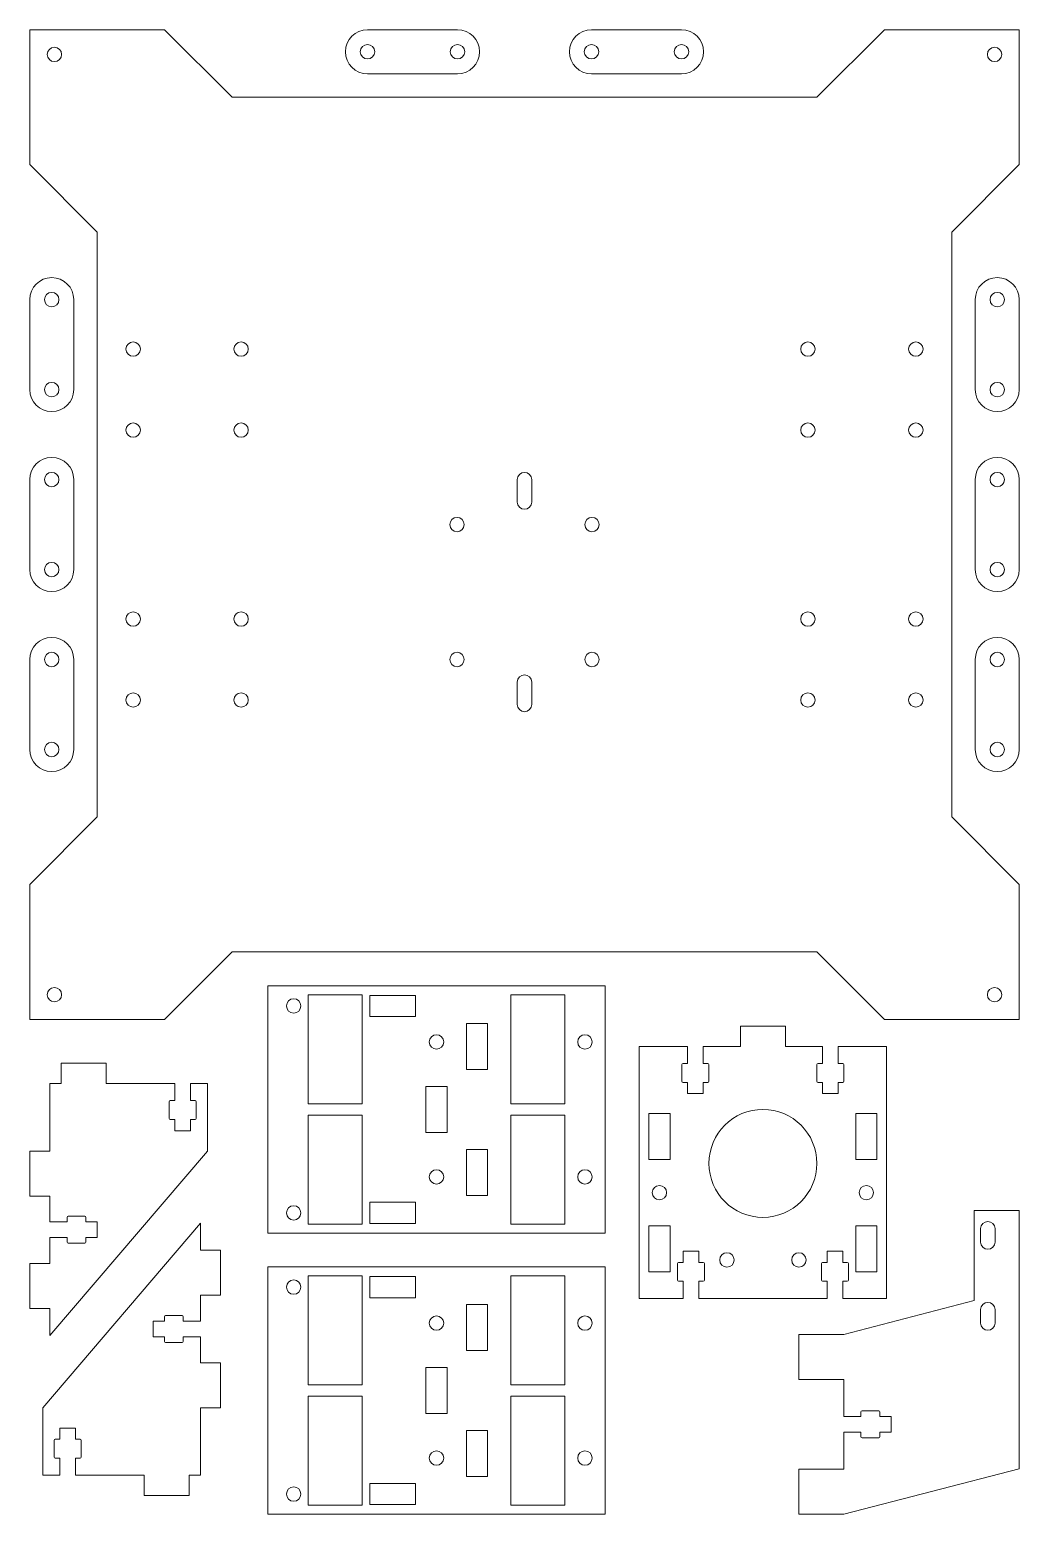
# Model space of a CAD drawing. Header units: inches. Extents: x 10 to 230, y -340 to -10.
import ezdxf

# ---------------------------------------------------------------- set-up
doc = ezdxf.new("R2010")
doc.units = ezdxf.units.IN
doc.header["$MEASUREMENT"] = 0
doc.layers.add('Layer 1', color=7, linetype='Continuous')

# ---------------------------------------------------------------- blocks, each defined once
blk = doc.blocks.new('block 3')
at = {"layer": 'Layer 1', "color": 7, "lineweight": 15, "true_color": 0xffffff}
blk.add_open_spline([(13.9, -224.5), (13.9, -223.62), (14.62, -222.9), (15.5, -222.9), (16.38, -222.9), (17.1, -223.62), (17.1, -224.5), (17.1, -225.38), (16.38, -226.1), (15.5, -226.1), (14.62, -226.1), (13.9, -225.38), (13.9, -224.5), (13.9, -224.5), (13.9, -224.5), (13.9, -224.5)], degree=3, knots=[0, 0, 0, 0, 1, 1, 1, 2, 2, 2, 3, 3, 3, 4, 4, 4, 5, 5, 5, 5], dxfattribs=at)
blk = doc.blocks.new('block 4')
at = {"layer": 'Layer 1', "color": 7, "lineweight": 15, "true_color": 0xffffff}
blk.add_open_spline([(222.9, -224.5), (222.9, -223.62), (223.62, -222.9), (224.5, -222.9), (225.38, -222.9), (226.1, -223.62), (226.1, -224.5), (226.1, -225.38), (225.38, -226.1), (224.5, -226.1), (223.62, -226.1), (222.9, -225.38), (222.9, -224.5), (222.9, -224.5), (222.9, -224.5), (222.9, -224.5)], degree=3, knots=[0, 0, 0, 0, 1, 1, 1, 2, 2, 2, 3, 3, 3, 4, 4, 4, 5, 5, 5, 5], dxfattribs=at)
blk = doc.blocks.new('block 5')
at = {"layer": 'Layer 1', "color": 7, "lineweight": 15, "true_color": 0xffffff}
blk.add_open_spline([(222.9, -15.5), (222.9, -14.62), (223.62, -13.9), (224.5, -13.9), (225.38, -13.9), (226.1, -14.62), (226.1, -15.5), (226.1, -16.38), (225.38, -17.1), (224.5, -17.1), (223.62, -17.1), (222.9, -16.38), (222.9, -15.5), (222.9, -15.5), (222.9, -15.5), (222.9, -15.5)], degree=3, knots=[0, 0, 0, 0, 1, 1, 1, 2, 2, 2, 3, 3, 3, 4, 4, 4, 5, 5, 5, 5], dxfattribs=at)
blk = doc.blocks.new('block 6')
at = {"layer": 'Layer 1', "color": 7, "lineweight": 15, "true_color": 0xffffff}
blk.add_open_spline([(13.9, -15.5), (13.9, -14.62), (14.62, -13.9), (15.5, -13.9), (16.38, -13.9), (17.1, -14.62), (17.1, -15.5), (17.1, -16.38), (16.38, -17.1), (15.5, -17.1), (14.62, -17.1), (13.9, -16.38), (13.9, -15.5), (13.9, -15.5), (13.9, -15.5), (13.9, -15.5)], degree=3, knots=[0, 0, 0, 0, 1, 1, 1, 2, 2, 2, 3, 3, 3, 4, 4, 4, 5, 5, 5, 5], dxfattribs=at)
blk = doc.blocks.new('block 7')
at = {"layer": 'Layer 1', "color": 7, "lineweight": 15, "true_color": 0xffffff}
blk.add_open_spline([(118.4, -160), (118.4, -160.88), (119.12, -161.6), (120, -161.6), (120.88, -161.6), (121.6, -160.88), (121.6, -160)], degree=3, knots=[0, 0, 0, 0, 1, 1, 1, 2, 2, 2, 2], dxfattribs=at)
blk = doc.blocks.new('block 8')
at = {"layer": 'Layer 1', "color": 7, "lineweight": 15, "true_color": 0xffffff}
blk.add_lwpolyline([(118.4, -155), (118.4, -160)], dxfattribs=at)
blk = doc.blocks.new('block 9')
at = {"layer": 'Layer 1', "color": 7, "lineweight": 15, "true_color": 0xffffff}
blk.add_open_spline([(121.6, -155), (121.6, -154.12), (120.88, -153.4), (120, -153.4), (119.12, -153.4), (118.4, -154.12), (118.4, -155)], degree=3, knots=[0, 0, 0, 0, 1, 1, 1, 2, 2, 2, 2], dxfattribs=at)
blk = doc.blocks.new('block 10')
at = {"layer": 'Layer 1', "color": 7, "lineweight": 15, "true_color": 0xffffff}
blk.add_lwpolyline([(121.6, -160), (121.6, -155)], dxfattribs=at)
blk = doc.blocks.new('block 11')
at = {"layer": 'Layer 1', "color": 7, "lineweight": 15, "true_color": 0xffffff}
blk.add_open_spline([(121.6, -110), (121.6, -109.12), (120.88, -108.4), (120, -108.4), (119.12, -108.4), (118.4, -109.12), (118.4, -110)], degree=3, knots=[0, 0, 0, 0, 1, 1, 1, 2, 2, 2, 2], dxfattribs=at)
blk = doc.blocks.new('block 12')
at = {"layer": 'Layer 1', "color": 7, "lineweight": 15, "true_color": 0xffffff}
blk.add_lwpolyline([(121.6, -115), (121.6, -110)], dxfattribs=at)
blk = doc.blocks.new('block 13')
at = {"layer": 'Layer 1', "color": 7, "lineweight": 15, "true_color": 0xffffff}
blk.add_open_spline([(118.4, -115), (118.4, -115.88), (119.12, -116.6), (120, -116.6), (120.88, -116.6), (121.6, -115.88), (121.6, -115)], degree=3, knots=[0, 0, 0, 0, 1, 1, 1, 2, 2, 2, 2], dxfattribs=at)
blk = doc.blocks.new('block 14')
at = {"layer": 'Layer 1', "color": 7, "lineweight": 15, "true_color": 0xffffff}
blk.add_lwpolyline([(118.4, -110), (118.4, -115)], dxfattribs=at)
blk = doc.blocks.new('block 15')
at = {"layer": 'Layer 1', "color": 7, "lineweight": 15, "true_color": 0xffffff}
blk.add_open_spline([(103.4, -120), (103.4, -119.12), (104.12, -118.4), (105, -118.4), (105.88, -118.4), (106.6, -119.12), (106.6, -120), (106.6, -120.88), (105.88, -121.6), (105, -121.6), (104.12, -121.6), (103.4, -120.88), (103.4, -120), (103.4, -120), (103.4, -120), (103.4, -120)], degree=3, knots=[0, 0, 0, 0, 1, 1, 1, 2, 2, 2, 3, 3, 3, 4, 4, 4, 5, 5, 5, 5], dxfattribs=at)
blk = doc.blocks.new('block 16')
at = {"layer": 'Layer 1', "color": 7, "lineweight": 15, "true_color": 0xffffff}
blk.add_open_spline([(133.4, -120), (133.4, -119.12), (134.12, -118.4), (135, -118.4), (135.88, -118.4), (136.6, -119.12), (136.6, -120), (136.6, -120.88), (135.88, -121.6), (135, -121.6), (134.12, -121.6), (133.4, -120.88), (133.4, -120), (133.4, -120), (133.4, -120), (133.4, -120)], degree=3, knots=[0, 0, 0, 0, 1, 1, 1, 2, 2, 2, 3, 3, 3, 4, 4, 4, 5, 5, 5, 5], dxfattribs=at)
blk = doc.blocks.new('block 17')
at = {"layer": 'Layer 1', "color": 7, "lineweight": 15, "true_color": 0xffffff}
blk.add_open_spline([(103.4, -150), (103.4, -149.12), (104.12, -148.4), (105, -148.4), (105.88, -148.4), (106.6, -149.12), (106.6, -150), (106.6, -150.88), (105.88, -151.6), (105, -151.6), (104.12, -151.6), (103.4, -150.88), (103.4, -150), (103.4, -150), (103.4, -150), (103.4, -150)], degree=3, knots=[0, 0, 0, 0, 1, 1, 1, 2, 2, 2, 3, 3, 3, 4, 4, 4, 5, 5, 5, 5], dxfattribs=at)
blk = doc.blocks.new('block 18')
at = {"layer": 'Layer 1', "color": 7, "lineweight": 15, "true_color": 0xffffff}
blk.add_open_spline([(133.4, -150), (133.4, -149.12), (134.12, -148.4), (135, -148.4), (135.88, -148.4), (136.6, -149.12), (136.6, -150), (136.6, -150.88), (135.88, -151.6), (135, -151.6), (134.12, -151.6), (133.4, -150.88), (133.4, -150), (133.4, -150), (133.4, -150), (133.4, -150)], degree=3, knots=[0, 0, 0, 0, 1, 1, 1, 2, 2, 2, 3, 3, 3, 4, 4, 4, 5, 5, 5, 5], dxfattribs=at)
blk = doc.blocks.new('block 19')
at = {"layer": 'Layer 1', "color": 7, "lineweight": 15, "true_color": 0xffffff}
blk.add_open_spline([(181.4, -99), (181.4, -98.12), (182.12, -97.4), (183, -97.4), (183.88, -97.4), (184.6, -98.12), (184.6, -99), (184.6, -99.88), (183.88, -100.6), (183, -100.6), (182.12, -100.6), (181.4, -99.88), (181.4, -99), (181.4, -99), (181.4, -99), (181.4, -99)], degree=3, knots=[0, 0, 0, 0, 1, 1, 1, 2, 2, 2, 3, 3, 3, 4, 4, 4, 5, 5, 5, 5], dxfattribs=at)
blk = doc.blocks.new('block 20')
at = {"layer": 'Layer 1', "color": 7, "lineweight": 15, "true_color": 0xffffff}
blk.add_open_spline([(181.4, -81), (181.4, -80.12), (182.12, -79.4), (183, -79.4), (183.88, -79.4), (184.6, -80.12), (184.6, -81), (184.6, -81.88), (183.88, -82.6), (183, -82.6), (182.12, -82.6), (181.4, -81.88), (181.4, -81), (181.4, -81), (181.4, -81), (181.4, -81)], degree=3, knots=[0, 0, 0, 0, 1, 1, 1, 2, 2, 2, 3, 3, 3, 4, 4, 4, 5, 5, 5, 5], dxfattribs=at)
blk = doc.blocks.new('block 21')
at = {"layer": 'Layer 1', "color": 7, "lineweight": 15, "true_color": 0xffffff}
blk.add_open_spline([(205.4, -81), (205.4, -80.12), (206.12, -79.4), (207, -79.4), (207.88, -79.4), (208.6, -80.12), (208.6, -81), (208.6, -81.88), (207.88, -82.6), (207, -82.6), (206.12, -82.6), (205.4, -81.88), (205.4, -81), (205.4, -81), (205.4, -81), (205.4, -81)], degree=3, knots=[0, 0, 0, 0, 1, 1, 1, 2, 2, 2, 3, 3, 3, 4, 4, 4, 5, 5, 5, 5], dxfattribs=at)
blk = doc.blocks.new('block 22')
at = {"layer": 'Layer 1', "color": 7, "lineweight": 15, "true_color": 0xffffff}
blk.add_open_spline([(205.4, -99), (205.4, -98.12), (206.12, -97.4), (207, -97.4), (207.88, -97.4), (208.6, -98.12), (208.6, -99), (208.6, -99.88), (207.88, -100.6), (207, -100.6), (206.12, -100.6), (205.4, -99.88), (205.4, -99), (205.4, -99), (205.4, -99), (205.4, -99)], degree=3, knots=[0, 0, 0, 0, 1, 1, 1, 2, 2, 2, 3, 3, 3, 4, 4, 4, 5, 5, 5, 5], dxfattribs=at)
blk = doc.blocks.new('block 23')
at = {"layer": 'Layer 1', "color": 7, "lineweight": 15, "true_color": 0xffffff}
blk.add_open_spline([(205.4, -141), (205.4, -140.12), (206.12, -139.4), (207, -139.4), (207.88, -139.4), (208.6, -140.12), (208.6, -141), (208.6, -141.88), (207.88, -142.6), (207, -142.6), (206.12, -142.6), (205.4, -141.88), (205.4, -141), (205.4, -141), (205.4, -141), (205.4, -141)], degree=3, knots=[0, 0, 0, 0, 1, 1, 1, 2, 2, 2, 3, 3, 3, 4, 4, 4, 5, 5, 5, 5], dxfattribs=at)
blk = doc.blocks.new('block 24')
at = {"layer": 'Layer 1', "color": 7, "lineweight": 15, "true_color": 0xffffff}
blk.add_open_spline([(205.4, -159), (205.4, -158.12), (206.12, -157.4), (207, -157.4), (207.88, -157.4), (208.6, -158.12), (208.6, -159), (208.6, -159.88), (207.88, -160.6), (207, -160.6), (206.12, -160.6), (205.4, -159.88), (205.4, -159), (205.4, -159), (205.4, -159), (205.4, -159)], degree=3, knots=[0, 0, 0, 0, 1, 1, 1, 2, 2, 2, 3, 3, 3, 4, 4, 4, 5, 5, 5, 5], dxfattribs=at)
blk = doc.blocks.new('block 25')
at = {"layer": 'Layer 1', "color": 7, "lineweight": 15, "true_color": 0xffffff}
blk.add_open_spline([(181.4, -159), (181.4, -158.12), (182.12, -157.4), (183, -157.4), (183.88, -157.4), (184.6, -158.12), (184.6, -159), (184.6, -159.88), (183.88, -160.6), (183, -160.6), (182.12, -160.6), (181.4, -159.88), (181.4, -159), (181.4, -159), (181.4, -159), (181.4, -159)], degree=3, knots=[0, 0, 0, 0, 1, 1, 1, 2, 2, 2, 3, 3, 3, 4, 4, 4, 5, 5, 5, 5], dxfattribs=at)
blk = doc.blocks.new('block 26')
at = {"layer": 'Layer 1', "color": 7, "lineweight": 15, "true_color": 0xffffff}
blk.add_open_spline([(181.4, -141), (181.4, -140.12), (182.12, -139.4), (183, -139.4), (183.88, -139.4), (184.6, -140.12), (184.6, -141), (184.6, -141.88), (183.88, -142.6), (183, -142.6), (182.12, -142.6), (181.4, -141.88), (181.4, -141), (181.4, -141), (181.4, -141), (181.4, -141)], degree=3, knots=[0, 0, 0, 0, 1, 1, 1, 2, 2, 2, 3, 3, 3, 4, 4, 4, 5, 5, 5, 5], dxfattribs=at)
blk = doc.blocks.new('block 27')
at = {"layer": 'Layer 1', "color": 7, "lineweight": 15, "true_color": 0xffffff}
blk.add_open_spline([(31.4, -141), (31.4, -140.12), (32.12, -139.4), (33, -139.4), (33.88, -139.4), (34.6, -140.12), (34.6, -141), (34.6, -141.88), (33.88, -142.6), (33, -142.6), (32.12, -142.6), (31.4, -141.88), (31.4, -141), (31.4, -141), (31.4, -141), (31.4, -141)], degree=3, knots=[0, 0, 0, 0, 1, 1, 1, 2, 2, 2, 3, 3, 3, 4, 4, 4, 5, 5, 5, 5], dxfattribs=at)
blk = doc.blocks.new('block 28')
at = {"layer": 'Layer 1', "color": 7, "lineweight": 15, "true_color": 0xffffff}
blk.add_open_spline([(31.4, -159), (31.4, -158.12), (32.12, -157.4), (33, -157.4), (33.88, -157.4), (34.6, -158.12), (34.6, -159), (34.6, -159.88), (33.88, -160.6), (33, -160.6), (32.12, -160.6), (31.4, -159.88), (31.4, -159), (31.4, -159), (31.4, -159), (31.4, -159)], degree=3, knots=[0, 0, 0, 0, 1, 1, 1, 2, 2, 2, 3, 3, 3, 4, 4, 4, 5, 5, 5, 5], dxfattribs=at)
blk = doc.blocks.new('block 29')
at = {"layer": 'Layer 1', "color": 7, "lineweight": 15, "true_color": 0xffffff}
blk.add_open_spline([(55.4, -159), (55.4, -158.12), (56.12, -157.4), (57, -157.4), (57.88, -157.4), (58.6, -158.12), (58.6, -159), (58.6, -159.88), (57.88, -160.6), (57, -160.6), (56.12, -160.6), (55.4, -159.88), (55.4, -159), (55.4, -159), (55.4, -159), (55.4, -159)], degree=3, knots=[0, 0, 0, 0, 1, 1, 1, 2, 2, 2, 3, 3, 3, 4, 4, 4, 5, 5, 5, 5], dxfattribs=at)
blk = doc.blocks.new('block 30')
at = {"layer": 'Layer 1', "color": 7, "lineweight": 15, "true_color": 0xffffff}
blk.add_open_spline([(55.4, -141), (55.4, -140.12), (56.12, -139.4), (57, -139.4), (57.88, -139.4), (58.6, -140.12), (58.6, -141), (58.6, -141.88), (57.88, -142.6), (57, -142.6), (56.12, -142.6), (55.4, -141.88), (55.4, -141), (55.4, -141), (55.4, -141), (55.4, -141)], degree=3, knots=[0, 0, 0, 0, 1, 1, 1, 2, 2, 2, 3, 3, 3, 4, 4, 4, 5, 5, 5, 5], dxfattribs=at)
blk = doc.blocks.new('block 31')
at = {"layer": 'Layer 1', "color": 7, "lineweight": 15, "true_color": 0xffffff}
blk.add_open_spline([(55.4, -81), (55.4, -80.12), (56.12, -79.4), (57, -79.4), (57.88, -79.4), (58.6, -80.12), (58.6, -81), (58.6, -81.88), (57.88, -82.6), (57, -82.6), (56.12, -82.6), (55.4, -81.88), (55.4, -81), (55.4, -81), (55.4, -81), (55.4, -81)], degree=3, knots=[0, 0, 0, 0, 1, 1, 1, 2, 2, 2, 3, 3, 3, 4, 4, 4, 5, 5, 5, 5], dxfattribs=at)
blk = doc.blocks.new('block 32')
at = {"layer": 'Layer 1', "color": 7, "lineweight": 15, "true_color": 0xffffff}
blk.add_open_spline([(55.4, -99), (55.4, -98.12), (56.12, -97.4), (57, -97.4), (57.88, -97.4), (58.6, -98.12), (58.6, -99), (58.6, -99.88), (57.88, -100.6), (57, -100.6), (56.12, -100.6), (55.4, -99.88), (55.4, -99), (55.4, -99), (55.4, -99), (55.4, -99)], degree=3, knots=[0, 0, 0, 0, 1, 1, 1, 2, 2, 2, 3, 3, 3, 4, 4, 4, 5, 5, 5, 5], dxfattribs=at)
blk = doc.blocks.new('block 33')
at = {"layer": 'Layer 1', "color": 7, "lineweight": 15, "true_color": 0xffffff}
blk.add_open_spline([(31.4, -99), (31.4, -98.12), (32.12, -97.4), (33, -97.4), (33.88, -97.4), (34.6, -98.12), (34.6, -99), (34.6, -99.88), (33.88, -100.6), (33, -100.6), (32.12, -100.6), (31.4, -99.88), (31.4, -99), (31.4, -99), (31.4, -99), (31.4, -99)], degree=3, knots=[0, 0, 0, 0, 1, 1, 1, 2, 2, 2, 3, 3, 3, 4, 4, 4, 5, 5, 5, 5], dxfattribs=at)
blk = doc.blocks.new('block 34')
at = {"layer": 'Layer 1', "color": 7, "lineweight": 15, "true_color": 0xffffff}
blk.add_open_spline([(31.4, -81), (31.4, -80.12), (32.12, -79.4), (33, -79.4), (33.88, -79.4), (34.6, -80.12), (34.6, -81), (34.6, -81.88), (33.88, -82.6), (33, -82.6), (32.12, -82.6), (31.4, -81.88), (31.4, -81), (31.4, -81), (31.4, -81), (31.4, -81)], degree=3, knots=[0, 0, 0, 0, 1, 1, 1, 2, 2, 2, 3, 3, 3, 4, 4, 4, 5, 5, 5, 5], dxfattribs=at)
blk = doc.blocks.new('block 35')
at = {"layer": 'Layer 1', "color": 7, "lineweight": 15, "true_color": 0xffffff}
blk.add_lwpolyline([(10, -230), (40, -230)], dxfattribs=at)
blk = doc.blocks.new('block 36')
at = {"layer": 'Layer 1', "color": 7, "lineweight": 15, "true_color": 0xffffff}
blk.add_lwpolyline([(40, -230), (55, -215)], dxfattribs=at)
blk = doc.blocks.new('block 37')
at = {"layer": 'Layer 1', "color": 7, "lineweight": 15, "true_color": 0xffffff}
blk.add_lwpolyline([(55, -215), (185, -215)], dxfattribs=at)
blk = doc.blocks.new('block 38')
at = {"layer": 'Layer 1', "color": 7, "lineweight": 15, "true_color": 0xffffff}
blk.add_lwpolyline([(200, -230), (185, -215)], dxfattribs=at)
blk = doc.blocks.new('block 39')
at = {"layer": 'Layer 1', "color": 7, "lineweight": 15, "true_color": 0xffffff}
blk.add_lwpolyline([(200, -230), (230, -230)], dxfattribs=at)
blk = doc.blocks.new('block 40')
at = {"layer": 'Layer 1', "color": 7, "lineweight": 15, "true_color": 0xffffff}
blk.add_lwpolyline([(230, -230), (230, -200)], dxfattribs=at)
blk = doc.blocks.new('block 41')
at = {"layer": 'Layer 1', "color": 7, "lineweight": 15, "true_color": 0xffffff}
blk.add_lwpolyline([(230, -200), (215, -185)], dxfattribs=at)
blk = doc.blocks.new('block 42')
at = {"layer": 'Layer 1', "color": 7, "lineweight": 15, "true_color": 0xffffff}
blk.add_lwpolyline([(215, -55), (215, -185)], dxfattribs=at)
blk = doc.blocks.new('block 43')
at = {"layer": 'Layer 1', "color": 7, "lineweight": 15, "true_color": 0xffffff}
blk.add_lwpolyline([(230, -40), (215, -55)], dxfattribs=at)
blk = doc.blocks.new('block 44')
at = {"layer": 'Layer 1', "color": 7, "lineweight": 15, "true_color": 0xffffff}
blk.add_lwpolyline([(230, -40), (230, -10)], dxfattribs=at)
blk = doc.blocks.new('block 45')
at = {"layer": 'Layer 1', "color": 7, "lineweight": 15, "true_color": 0xffffff}
blk.add_lwpolyline([(230, -10), (200, -10)], dxfattribs=at)
blk = doc.blocks.new('block 46')
at = {"layer": 'Layer 1', "color": 7, "lineweight": 15, "true_color": 0xffffff}
blk.add_lwpolyline([(200, -10), (185, -25)], dxfattribs=at)
blk = doc.blocks.new('block 47')
at = {"layer": 'Layer 1', "color": 7, "lineweight": 15, "true_color": 0xffffff}
blk.add_lwpolyline([(55, -25), (185, -25)], dxfattribs=at)
blk = doc.blocks.new('block 48')
at = {"layer": 'Layer 1', "color": 7, "lineweight": 15, "true_color": 0xffffff}
blk.add_lwpolyline([(40, -10), (55, -25)], dxfattribs=at)
blk = doc.blocks.new('block 49')
at = {"layer": 'Layer 1', "color": 7, "lineweight": 15, "true_color": 0xffffff}
blk.add_lwpolyline([(40, -10), (10, -10)], dxfattribs=at)
blk = doc.blocks.new('block 50')
at = {"layer": 'Layer 1', "color": 7, "lineweight": 15, "true_color": 0xffffff}
blk.add_lwpolyline([(10, -10), (10, -40)], dxfattribs=at)
blk = doc.blocks.new('block 51')
at = {"layer": 'Layer 1', "color": 7, "lineweight": 15, "true_color": 0xffffff}
blk.add_lwpolyline([(10, -40), (25, -55)], dxfattribs=at)
blk = doc.blocks.new('block 52')
at = {"layer": 'Layer 1', "color": 7, "lineweight": 15, "true_color": 0xffffff}
blk.add_lwpolyline([(25, -55), (25, -185)], dxfattribs=at)
blk = doc.blocks.new('block 53')
at = {"layer": 'Layer 1', "color": 7, "lineweight": 15, "true_color": 0xffffff}
blk.add_lwpolyline([(10, -200), (25, -185)], dxfattribs=at)
blk = doc.blocks.new('block 54')
at = {"layer": 'Layer 1', "color": 7, "lineweight": 15, "true_color": 0xffffff}
blk.add_lwpolyline([(10, -200), (10, -230)], dxfattribs=at)
blk = doc.blocks.new('block 2')
at = {"layer": 'Layer 1'}
for name in ['block 49', 'block 50', 'block 48', 'block 46', 'block 45', 'block 44', 'block 6', 'block 5', 'block 47', 'block 51', 'block 43', 'block 52', 'block 42', 'block 34', 'block 31', 'block 20', 'block 21', 'block 33', 'block 32', 'block 19', 'block 22', 'block 11', 'block 14', 'block 12', 'block 13', 'block 15', 'block 16', 'block 27', 'block 30', 'block 26', 'block 23', 'block 17', 'block 18', 'block 9', 'block 8', 'block 10', 'block 28', 'block 29', 'block 25', 'block 24', 'block 7', 'block 53', 'block 41', 'block 54', 'block 40', 'block 36', 'block 37', 'block 38', 'block 3', 'block 4', 'block 35', 'block 39']:
    blk.add_blockref(name, (0, 0), dxfattribs=at)
blk = doc.blocks.new('block 56')
at = {"layer": 'Layer 1', "color": 7, "lineweight": 15, "true_color": 0xffffff}
blk.add_open_spline([(83.5, -14.9), (83.5, -14.02), (84.22, -13.3), (85.1, -13.3), (85.98, -13.3), (86.7, -14.02), (86.7, -14.9), (86.7, -15.78), (85.98, -16.5), (85.1, -16.5), (84.22, -16.5), (83.5, -15.78), (83.5, -14.9), (83.5, -14.9), (83.5, -14.9), (83.5, -14.9)], degree=3, knots=[0, 0, 0, 0, 1, 1, 1, 2, 2, 2, 3, 3, 3, 4, 4, 4, 5, 5, 5, 5], dxfattribs=at)
blk = doc.blocks.new('block 57')
at = {"layer": 'Layer 1', "color": 7, "lineweight": 15, "true_color": 0xffffff}
blk.add_open_spline([(105.1, -19.8), (107.81, -19.8), (110, -17.61), (110, -14.9), (110, -12.19), (107.81, -10), (105.1, -10)], degree=3, knots=[0, 0, 0, 0, 1, 1, 1, 2, 2, 2, 2], dxfattribs=at)
blk = doc.blocks.new('block 58')
at = {"layer": 'Layer 1', "color": 7, "lineweight": 15, "true_color": 0xffffff}
blk.add_lwpolyline([(105.1, -10), (85.1, -10)], dxfattribs=at)
blk = doc.blocks.new('block 59')
at = {"layer": 'Layer 1', "color": 7, "lineweight": 15, "true_color": 0xffffff}
blk.add_open_spline([(85.1, -10), (82.39, -10), (80.2, -12.19), (80.2, -14.9), (80.2, -17.61), (82.39, -19.8), (85.1, -19.8)], degree=3, knots=[0, 0, 0, 0, 1, 1, 1, 2, 2, 2, 2], dxfattribs=at)
blk = doc.blocks.new('block 60')
at = {"layer": 'Layer 1', "color": 7, "lineweight": 15, "true_color": 0xffffff}
blk.add_lwpolyline([(85.1, -19.8), (105.1, -19.8)], dxfattribs=at)
blk = doc.blocks.new('block 61')
at = {"layer": 'Layer 1', "color": 7, "lineweight": 15, "true_color": 0xffffff}
blk.add_open_spline([(103.5, -14.9), (103.5, -14.02), (104.22, -13.3), (105.1, -13.3), (105.98, -13.3), (106.7, -14.02), (106.7, -14.9), (106.7, -15.78), (105.98, -16.5), (105.1, -16.5), (104.22, -16.5), (103.5, -15.78), (103.5, -14.9), (103.5, -14.9), (103.5, -14.9), (103.5, -14.9)], degree=3, knots=[0, 0, 0, 0, 1, 1, 1, 2, 2, 2, 3, 3, 3, 4, 4, 4, 5, 5, 5, 5], dxfattribs=at)
blk = doc.blocks.new('block 55')
at = {"layer": 'Layer 1'}
for name in ['block 59', 'block 58', 'block 57', 'block 56', 'block 61', 'block 60']:
    blk.add_blockref(name, (0, 0), dxfattribs=at)
blk = doc.blocks.new('block 63')
at = {"layer": 'Layer 1', "color": 7, "lineweight": 15, "true_color": 0xffffff}
blk.add_open_spline([(133.3, -14.9), (133.3, -14.02), (134.02, -13.3), (134.9, -13.3), (135.78, -13.3), (136.5, -14.02), (136.5, -14.9), (136.5, -15.78), (135.78, -16.5), (134.9, -16.5), (134.02, -16.5), (133.3, -15.78), (133.3, -14.9), (133.3, -14.9), (133.3, -14.9), (133.3, -14.9)], degree=3, knots=[0, 0, 0, 0, 1, 1, 1, 2, 2, 2, 3, 3, 3, 4, 4, 4, 5, 5, 5, 5], dxfattribs=at)
blk = doc.blocks.new('block 64')
at = {"layer": 'Layer 1', "color": 7, "lineweight": 15, "true_color": 0xffffff}
blk.add_open_spline([(154.9, -19.8), (157.61, -19.8), (159.8, -17.61), (159.8, -14.9), (159.8, -12.19), (157.61, -10), (154.9, -10)], degree=3, knots=[0, 0, 0, 0, 1, 1, 1, 2, 2, 2, 2], dxfattribs=at)
blk = doc.blocks.new('block 65')
at = {"layer": 'Layer 1', "color": 7, "lineweight": 15, "true_color": 0xffffff}
blk.add_lwpolyline([(154.9, -10), (134.9, -10)], dxfattribs=at)
blk = doc.blocks.new('block 66')
at = {"layer": 'Layer 1', "color": 7, "lineweight": 15, "true_color": 0xffffff}
blk.add_open_spline([(134.9, -10), (132.19, -10), (130, -12.19), (130, -14.9), (130, -17.61), (132.19, -19.8), (134.9, -19.8)], degree=3, knots=[0, 0, 0, 0, 1, 1, 1, 2, 2, 2, 2], dxfattribs=at)
blk = doc.blocks.new('block 67')
at = {"layer": 'Layer 1', "color": 7, "lineweight": 15, "true_color": 0xffffff}
blk.add_lwpolyline([(134.9, -19.8), (154.9, -19.8)], dxfattribs=at)
blk = doc.blocks.new('block 68')
at = {"layer": 'Layer 1', "color": 7, "lineweight": 15, "true_color": 0xffffff}
blk.add_open_spline([(153.3, -14.9), (153.3, -14.02), (154.02, -13.3), (154.9, -13.3), (155.78, -13.3), (156.5, -14.02), (156.5, -14.9), (156.5, -15.78), (155.78, -16.5), (154.9, -16.5), (154.02, -16.5), (153.3, -15.78), (153.3, -14.9), (153.3, -14.9), (153.3, -14.9), (153.3, -14.9)], degree=3, knots=[0, 0, 0, 0, 1, 1, 1, 2, 2, 2, 3, 3, 3, 4, 4, 4, 5, 5, 5, 5], dxfattribs=at)
blk = doc.blocks.new('block 62')
at = {"layer": 'Layer 1'}
for name in ['block 66', 'block 65', 'block 64', 'block 63', 'block 68', 'block 67']:
    blk.add_blockref(name, (0, 0), dxfattribs=at)
blk = doc.blocks.new('block 70')
at = {"layer": 'Layer 1', "color": 7, "lineweight": 15, "true_color": 0xffffff}
blk.add_open_spline([(83.5, -14.9), (83.5, -14.02), (84.22, -13.3), (85.1, -13.3), (85.98, -13.3), (86.7, -14.02), (86.7, -14.9), (86.7, -15.78), (85.98, -16.5), (85.1, -16.5), (84.22, -16.5), (83.5, -15.78), (83.5, -14.9), (83.5, -14.9), (83.5, -14.9), (83.5, -14.9)], degree=3, knots=[0, 0, 0, 0, 1, 1, 1, 2, 2, 2, 3, 3, 3, 4, 4, 4, 5, 5, 5, 5], dxfattribs=at)
blk = doc.blocks.new('block 71')
at = {"layer": 'Layer 1', "color": 7, "lineweight": 15, "true_color": 0xffffff}
blk.add_open_spline([(105.1, -19.8), (107.81, -19.8), (110, -17.61), (110, -14.9), (110, -12.19), (107.81, -10), (105.1, -10)], degree=3, knots=[0, 0, 0, 0, 1, 1, 1, 2, 2, 2, 2], dxfattribs=at)
blk = doc.blocks.new('block 72')
at = {"layer": 'Layer 1', "color": 7, "lineweight": 15, "true_color": 0xffffff}
blk.add_lwpolyline([(105.1, -10), (85.1, -10)], dxfattribs=at)
blk = doc.blocks.new('block 73')
at = {"layer": 'Layer 1', "color": 7, "lineweight": 15, "true_color": 0xffffff}
blk.add_open_spline([(85.1, -10), (82.39, -10), (80.2, -12.19), (80.2, -14.9), (80.2, -17.61), (82.39, -19.8), (85.1, -19.8)], degree=3, knots=[0, 0, 0, 0, 1, 1, 1, 2, 2, 2, 2], dxfattribs=at)
blk = doc.blocks.new('block 74')
at = {"layer": 'Layer 1', "color": 7, "lineweight": 15, "true_color": 0xffffff}
blk.add_lwpolyline([(85.1, -19.8), (105.1, -19.8)], dxfattribs=at)
blk = doc.blocks.new('block 75')
at = {"layer": 'Layer 1', "color": 7, "lineweight": 15, "true_color": 0xffffff}
blk.add_open_spline([(103.5, -14.9), (103.5, -14.02), (104.22, -13.3), (105.1, -13.3), (105.98, -13.3), (106.7, -14.02), (106.7, -14.9), (106.7, -15.78), (105.98, -16.5), (105.1, -16.5), (104.22, -16.5), (103.5, -15.78), (103.5, -14.9), (103.5, -14.9), (103.5, -14.9), (103.5, -14.9)], degree=3, knots=[0, 0, 0, 0, 1, 1, 1, 2, 2, 2, 3, 3, 3, 4, 4, 4, 5, 5, 5, 5], dxfattribs=at)
blk = doc.blocks.new('block 69')
at = {"layer": 'Layer 1'}
for name in ['block 73', 'block 72', 'block 71', 'block 70', 'block 75', 'block 74']:
    blk.add_blockref(name, (0, 0), dxfattribs=at)
blk = doc.blocks.new('block 77')
at = {"layer": 'Layer 1', "color": 7, "lineweight": 15, "true_color": 0xffffff}
blk.add_open_spline([(133.3, -14.9), (133.3, -14.02), (134.02, -13.3), (134.9, -13.3), (135.78, -13.3), (136.5, -14.02), (136.5, -14.9), (136.5, -15.78), (135.78, -16.5), (134.9, -16.5), (134.02, -16.5), (133.3, -15.78), (133.3, -14.9), (133.3, -14.9), (133.3, -14.9), (133.3, -14.9)], degree=3, knots=[0, 0, 0, 0, 1, 1, 1, 2, 2, 2, 3, 3, 3, 4, 4, 4, 5, 5, 5, 5], dxfattribs=at)
blk = doc.blocks.new('block 78')
at = {"layer": 'Layer 1', "color": 7, "lineweight": 15, "true_color": 0xffffff}
blk.add_open_spline([(154.9, -19.8), (157.61, -19.8), (159.8, -17.61), (159.8, -14.9), (159.8, -12.19), (157.61, -10), (154.9, -10)], degree=3, knots=[0, 0, 0, 0, 1, 1, 1, 2, 2, 2, 2], dxfattribs=at)
blk = doc.blocks.new('block 79')
at = {"layer": 'Layer 1', "color": 7, "lineweight": 15, "true_color": 0xffffff}
blk.add_lwpolyline([(154.9, -10), (134.9, -10)], dxfattribs=at)
blk = doc.blocks.new('block 80')
at = {"layer": 'Layer 1', "color": 7, "lineweight": 15, "true_color": 0xffffff}
blk.add_open_spline([(134.9, -10), (132.19, -10), (130, -12.19), (130, -14.9), (130, -17.61), (132.19, -19.8), (134.9, -19.8)], degree=3, knots=[0, 0, 0, 0, 1, 1, 1, 2, 2, 2, 2], dxfattribs=at)
blk = doc.blocks.new('block 81')
at = {"layer": 'Layer 1', "color": 7, "lineweight": 15, "true_color": 0xffffff}
blk.add_lwpolyline([(134.9, -19.8), (154.9, -19.8)], dxfattribs=at)
blk = doc.blocks.new('block 82')
at = {"layer": 'Layer 1', "color": 7, "lineweight": 15, "true_color": 0xffffff}
blk.add_open_spline([(153.3, -14.9), (153.3, -14.02), (154.02, -13.3), (154.9, -13.3), (155.78, -13.3), (156.5, -14.02), (156.5, -14.9), (156.5, -15.78), (155.78, -16.5), (154.9, -16.5), (154.02, -16.5), (153.3, -15.78), (153.3, -14.9), (153.3, -14.9), (153.3, -14.9), (153.3, -14.9)], degree=3, knots=[0, 0, 0, 0, 1, 1, 1, 2, 2, 2, 3, 3, 3, 4, 4, 4, 5, 5, 5, 5], dxfattribs=at)
blk = doc.blocks.new('block 76')
at = {"layer": 'Layer 1'}
for name in ['block 80', 'block 79', 'block 78', 'block 77', 'block 82', 'block 81']:
    blk.add_blockref(name, (0, 0), dxfattribs=at)
blk = doc.blocks.new('block 84')
at = {"layer": 'Layer 1', "color": 7, "lineweight": 15, "true_color": 0xffffff}
blk.add_open_spline([(14.9, -108.4), (15.78, -108.4), (16.5, -109.12), (16.5, -110), (16.5, -110.88), (15.78, -111.6), (14.9, -111.6), (14.02, -111.6), (13.3, -110.88), (13.3, -110), (13.3, -109.12), (14.02, -108.4), (14.9, -108.4), (14.9, -108.4), (14.9, -108.4), (14.9, -108.4)], degree=3, knots=[0, 0, 0, 0, 1, 1, 1, 2, 2, 2, 3, 3, 3, 4, 4, 4, 5, 5, 5, 5], dxfattribs=at)
blk = doc.blocks.new('block 85')
at = {"layer": 'Layer 1', "color": 7, "lineweight": 15, "true_color": 0xffffff}
blk.add_open_spline([(10, -130), (10, -132.71), (12.19, -134.9), (14.9, -134.9), (17.61, -134.9), (19.8, -132.71), (19.8, -130)], degree=3, knots=[0, 0, 0, 0, 1, 1, 1, 2, 2, 2, 2], dxfattribs=at)
blk = doc.blocks.new('block 86')
at = {"layer": 'Layer 1', "color": 7, "lineweight": 15, "true_color": 0xffffff}
blk.add_lwpolyline([(19.8, -130), (19.8, -110)], dxfattribs=at)
blk = doc.blocks.new('block 87')
at = {"layer": 'Layer 1', "color": 7, "lineweight": 15, "true_color": 0xffffff}
blk.add_open_spline([(19.8, -110), (19.8, -107.29), (17.61, -105.1), (14.9, -105.1), (12.19, -105.1), (10, -107.29), (10, -110)], degree=3, knots=[0, 0, 0, 0, 1, 1, 1, 2, 2, 2, 2], dxfattribs=at)
blk = doc.blocks.new('block 88')
at = {"layer": 'Layer 1', "color": 7, "lineweight": 15, "true_color": 0xffffff}
blk.add_lwpolyline([(10, -110), (10, -130)], dxfattribs=at)
blk = doc.blocks.new('block 89')
at = {"layer": 'Layer 1', "color": 7, "lineweight": 15, "true_color": 0xffffff}
blk.add_open_spline([(14.9, -128.4), (15.78, -128.4), (16.5, -129.12), (16.5, -130), (16.5, -130.88), (15.78, -131.6), (14.9, -131.6), (14.02, -131.6), (13.3, -130.88), (13.3, -130), (13.3, -129.12), (14.02, -128.4), (14.9, -128.4), (14.9, -128.4), (14.9, -128.4), (14.9, -128.4)], degree=3, knots=[0, 0, 0, 0, 1, 1, 1, 2, 2, 2, 3, 3, 3, 4, 4, 4, 5, 5, 5, 5], dxfattribs=at)
blk = doc.blocks.new('block 83')
at = {"layer": 'Layer 1'}
for name in ['block 87', 'block 84', 'block 88', 'block 86', 'block 89', 'block 85']:
    blk.add_blockref(name, (0, 0), dxfattribs=at)
blk = doc.blocks.new('block 91')
at = {"layer": 'Layer 1', "color": 7, "lineweight": 15, "true_color": 0xffffff}
blk.add_open_spline([(14.9, -68.4), (15.78, -68.4), (16.5, -69.12), (16.5, -70), (16.5, -70.88), (15.78, -71.6), (14.9, -71.6), (14.02, -71.6), (13.3, -70.88), (13.3, -70), (13.3, -69.12), (14.02, -68.4), (14.9, -68.4), (14.9, -68.4), (14.9, -68.4), (14.9, -68.4)], degree=3, knots=[0, 0, 0, 0, 1, 1, 1, 2, 2, 2, 3, 3, 3, 4, 4, 4, 5, 5, 5, 5], dxfattribs=at)
blk = doc.blocks.new('block 92')
at = {"layer": 'Layer 1', "color": 7, "lineweight": 15, "true_color": 0xffffff}
blk.add_open_spline([(10, -90), (10, -92.71), (12.19, -94.9), (14.9, -94.9), (17.61, -94.9), (19.8, -92.71), (19.8, -90)], degree=3, knots=[0, 0, 0, 0, 1, 1, 1, 2, 2, 2, 2], dxfattribs=at)
blk = doc.blocks.new('block 93')
at = {"layer": 'Layer 1', "color": 7, "lineweight": 15, "true_color": 0xffffff}
blk.add_lwpolyline([(19.8, -90), (19.8, -70)], dxfattribs=at)
blk = doc.blocks.new('block 94')
at = {"layer": 'Layer 1', "color": 7, "lineweight": 15, "true_color": 0xffffff}
blk.add_open_spline([(19.8, -70), (19.8, -67.29), (17.61, -65.1), (14.9, -65.1), (12.19, -65.1), (10, -67.29), (10, -70)], degree=3, knots=[0, 0, 0, 0, 1, 1, 1, 2, 2, 2, 2], dxfattribs=at)
blk = doc.blocks.new('block 95')
at = {"layer": 'Layer 1', "color": 7, "lineweight": 15, "true_color": 0xffffff}
blk.add_lwpolyline([(10, -70), (10, -90)], dxfattribs=at)
blk = doc.blocks.new('block 96')
at = {"layer": 'Layer 1', "color": 7, "lineweight": 15, "true_color": 0xffffff}
blk.add_open_spline([(14.9, -88.4), (15.78, -88.4), (16.5, -89.12), (16.5, -90), (16.5, -90.88), (15.78, -91.6), (14.9, -91.6), (14.02, -91.6), (13.3, -90.88), (13.3, -90), (13.3, -89.12), (14.02, -88.4), (14.9, -88.4), (14.9, -88.4), (14.9, -88.4), (14.9, -88.4)], degree=3, knots=[0, 0, 0, 0, 1, 1, 1, 2, 2, 2, 3, 3, 3, 4, 4, 4, 5, 5, 5, 5], dxfattribs=at)
blk = doc.blocks.new('block 90')
at = {"layer": 'Layer 1'}
for name in ['block 94', 'block 91', 'block 95', 'block 93', 'block 96', 'block 92']:
    blk.add_blockref(name, (0, 0), dxfattribs=at)
blk = doc.blocks.new('block 98')
at = {"layer": 'Layer 1', "color": 7, "lineweight": 15, "true_color": 0xffffff}
blk.add_open_spline([(14.9, -148.4), (15.78, -148.4), (16.5, -149.12), (16.5, -150), (16.5, -150.88), (15.78, -151.6), (14.9, -151.6), (14.02, -151.6), (13.3, -150.88), (13.3, -150), (13.3, -149.12), (14.02, -148.4), (14.9, -148.4), (14.9, -148.4), (14.9, -148.4), (14.9, -148.4)], degree=3, knots=[0, 0, 0, 0, 1, 1, 1, 2, 2, 2, 3, 3, 3, 4, 4, 4, 5, 5, 5, 5], dxfattribs=at)
blk = doc.blocks.new('block 99')
at = {"layer": 'Layer 1', "color": 7, "lineweight": 15, "true_color": 0xffffff}
blk.add_open_spline([(10, -170), (10, -172.71), (12.19, -174.9), (14.9, -174.9), (17.61, -174.9), (19.8, -172.71), (19.8, -170)], degree=3, knots=[0, 0, 0, 0, 1, 1, 1, 2, 2, 2, 2], dxfattribs=at)
blk = doc.blocks.new('block 100')
at = {"layer": 'Layer 1', "color": 7, "lineweight": 15, "true_color": 0xffffff}
blk.add_lwpolyline([(19.8, -170), (19.8, -150)], dxfattribs=at)
blk = doc.blocks.new('block 101')
at = {"layer": 'Layer 1', "color": 7, "lineweight": 15, "true_color": 0xffffff}
blk.add_open_spline([(19.8, -150), (19.8, -147.29), (17.61, -145.1), (14.9, -145.1), (12.19, -145.1), (10, -147.29), (10, -150)], degree=3, knots=[0, 0, 0, 0, 1, 1, 1, 2, 2, 2, 2], dxfattribs=at)
blk = doc.blocks.new('block 102')
at = {"layer": 'Layer 1', "color": 7, "lineweight": 15, "true_color": 0xffffff}
blk.add_lwpolyline([(10, -150), (10, -170)], dxfattribs=at)
blk = doc.blocks.new('block 103')
at = {"layer": 'Layer 1', "color": 7, "lineweight": 15, "true_color": 0xffffff}
blk.add_open_spline([(14.9, -168.4), (15.78, -168.4), (16.5, -169.12), (16.5, -170), (16.5, -170.88), (15.78, -171.6), (14.9, -171.6), (14.02, -171.6), (13.3, -170.88), (13.3, -170), (13.3, -169.12), (14.02, -168.4), (14.9, -168.4), (14.9, -168.4), (14.9, -168.4), (14.9, -168.4)], degree=3, knots=[0, 0, 0, 0, 1, 1, 1, 2, 2, 2, 3, 3, 3, 4, 4, 4, 5, 5, 5, 5], dxfattribs=at)
blk = doc.blocks.new('block 97')
at = {"layer": 'Layer 1'}
for name in ['block 101', 'block 98', 'block 102', 'block 100', 'block 99', 'block 103']:
    blk.add_blockref(name, (0, 0), dxfattribs=at)
blk = doc.blocks.new('block 105')
at = {"layer": 'Layer 1', "color": 7, "lineweight": 15, "true_color": 0xffffff}
blk.add_open_spline([(225.1, -108.4), (225.98, -108.4), (226.7, -109.12), (226.7, -110), (226.7, -110.88), (225.98, -111.6), (225.1, -111.6), (224.22, -111.6), (223.5, -110.88), (223.5, -110), (223.5, -109.12), (224.22, -108.4), (225.1, -108.4), (225.1, -108.4), (225.1, -108.4), (225.1, -108.4)], degree=3, knots=[0, 0, 0, 0, 1, 1, 1, 2, 2, 2, 3, 3, 3, 4, 4, 4, 5, 5, 5, 5], dxfattribs=at)
blk = doc.blocks.new('block 106')
at = {"layer": 'Layer 1', "color": 7, "lineweight": 15, "true_color": 0xffffff}
blk.add_open_spline([(220.2, -130), (220.2, -132.71), (222.39, -134.9), (225.1, -134.9), (227.81, -134.9), (230, -132.71), (230, -130)], degree=3, knots=[0, 0, 0, 0, 1, 1, 1, 2, 2, 2, 2], dxfattribs=at)
blk = doc.blocks.new('block 107')
at = {"layer": 'Layer 1', "color": 7, "lineweight": 15, "true_color": 0xffffff}
blk.add_lwpolyline([(230, -130), (230, -110)], dxfattribs=at)
blk = doc.blocks.new('block 108')
at = {"layer": 'Layer 1', "color": 7, "lineweight": 15, "true_color": 0xffffff}
blk.add_open_spline([(230, -110), (230, -107.29), (227.81, -105.1), (225.1, -105.1), (222.39, -105.1), (220.2, -107.29), (220.2, -110)], degree=3, knots=[0, 0, 0, 0, 1, 1, 1, 2, 2, 2, 2], dxfattribs=at)
blk = doc.blocks.new('block 109')
at = {"layer": 'Layer 1', "color": 7, "lineweight": 15, "true_color": 0xffffff}
blk.add_lwpolyline([(220.2, -110), (220.2, -130)], dxfattribs=at)
blk = doc.blocks.new('block 110')
at = {"layer": 'Layer 1', "color": 7, "lineweight": 15, "true_color": 0xffffff}
blk.add_open_spline([(225.1, -128.4), (225.98, -128.4), (226.7, -129.12), (226.7, -130), (226.7, -130.88), (225.98, -131.6), (225.1, -131.6), (224.22, -131.6), (223.5, -130.88), (223.5, -130), (223.5, -129.12), (224.22, -128.4), (225.1, -128.4), (225.1, -128.4), (225.1, -128.4), (225.1, -128.4)], degree=3, knots=[0, 0, 0, 0, 1, 1, 1, 2, 2, 2, 3, 3, 3, 4, 4, 4, 5, 5, 5, 5], dxfattribs=at)
blk = doc.blocks.new('block 104')
at = {"layer": 'Layer 1'}
for name in ['block 108', 'block 105', 'block 109', 'block 107', 'block 110', 'block 106']:
    blk.add_blockref(name, (0, 0), dxfattribs=at)
blk = doc.blocks.new('block 112')
at = {"layer": 'Layer 1', "color": 7, "lineweight": 15, "true_color": 0xffffff}
blk.add_open_spline([(225.1, -68.4), (225.98, -68.4), (226.7, -69.12), (226.7, -70), (226.7, -70.88), (225.98, -71.6), (225.1, -71.6), (224.22, -71.6), (223.5, -70.88), (223.5, -70), (223.5, -69.12), (224.22, -68.4), (225.1, -68.4), (225.1, -68.4), (225.1, -68.4), (225.1, -68.4)], degree=3, knots=[0, 0, 0, 0, 1, 1, 1, 2, 2, 2, 3, 3, 3, 4, 4, 4, 5, 5, 5, 5], dxfattribs=at)
blk = doc.blocks.new('block 113')
at = {"layer": 'Layer 1', "color": 7, "lineweight": 15, "true_color": 0xffffff}
blk.add_open_spline([(220.2, -90), (220.2, -92.71), (222.39, -94.9), (225.1, -94.9), (227.81, -94.9), (230, -92.71), (230, -90)], degree=3, knots=[0, 0, 0, 0, 1, 1, 1, 2, 2, 2, 2], dxfattribs=at)
blk = doc.blocks.new('block 114')
at = {"layer": 'Layer 1', "color": 7, "lineweight": 15, "true_color": 0xffffff}
blk.add_lwpolyline([(230, -90), (230, -70)], dxfattribs=at)
blk = doc.blocks.new('block 115')
at = {"layer": 'Layer 1', "color": 7, "lineweight": 15, "true_color": 0xffffff}
blk.add_open_spline([(230, -70), (230, -67.29), (227.81, -65.1), (225.1, -65.1), (222.39, -65.1), (220.2, -67.29), (220.2, -70)], degree=3, knots=[0, 0, 0, 0, 1, 1, 1, 2, 2, 2, 2], dxfattribs=at)
blk = doc.blocks.new('block 116')
at = {"layer": 'Layer 1', "color": 7, "lineweight": 15, "true_color": 0xffffff}
blk.add_lwpolyline([(220.2, -70), (220.2, -90)], dxfattribs=at)
blk = doc.blocks.new('block 117')
at = {"layer": 'Layer 1', "color": 7, "lineweight": 15, "true_color": 0xffffff}
blk.add_open_spline([(225.1, -88.4), (225.98, -88.4), (226.7, -89.12), (226.7, -90), (226.7, -90.88), (225.98, -91.6), (225.1, -91.6), (224.22, -91.6), (223.5, -90.88), (223.5, -90), (223.5, -89.12), (224.22, -88.4), (225.1, -88.4), (225.1, -88.4), (225.1, -88.4), (225.1, -88.4)], degree=3, knots=[0, 0, 0, 0, 1, 1, 1, 2, 2, 2, 3, 3, 3, 4, 4, 4, 5, 5, 5, 5], dxfattribs=at)
blk = doc.blocks.new('block 111')
at = {"layer": 'Layer 1'}
for name in ['block 115', 'block 112', 'block 116', 'block 114', 'block 117', 'block 113']:
    blk.add_blockref(name, (0, 0), dxfattribs=at)
blk = doc.blocks.new('block 119')
at = {"layer": 'Layer 1', "color": 7, "lineweight": 15, "true_color": 0xffffff}
blk.add_open_spline([(225.1, -148.4), (225.98, -148.4), (226.7, -149.12), (226.7, -150), (226.7, -150.88), (225.98, -151.6), (225.1, -151.6), (224.22, -151.6), (223.5, -150.88), (223.5, -150), (223.5, -149.12), (224.22, -148.4), (225.1, -148.4), (225.1, -148.4), (225.1, -148.4), (225.1, -148.4)], degree=3, knots=[0, 0, 0, 0, 1, 1, 1, 2, 2, 2, 3, 3, 3, 4, 4, 4, 5, 5, 5, 5], dxfattribs=at)
blk = doc.blocks.new('block 120')
at = {"layer": 'Layer 1', "color": 7, "lineweight": 15, "true_color": 0xffffff}
blk.add_open_spline([(220.2, -170), (220.2, -172.71), (222.39, -174.9), (225.1, -174.9), (227.81, -174.9), (230, -172.71), (230, -170)], degree=3, knots=[0, 0, 0, 0, 1, 1, 1, 2, 2, 2, 2], dxfattribs=at)
blk = doc.blocks.new('block 121')
at = {"layer": 'Layer 1', "color": 7, "lineweight": 15, "true_color": 0xffffff}
blk.add_lwpolyline([(230, -170), (230, -150)], dxfattribs=at)
blk = doc.blocks.new('block 122')
at = {"layer": 'Layer 1', "color": 7, "lineweight": 15, "true_color": 0xffffff}
blk.add_open_spline([(230, -150), (230, -147.29), (227.81, -145.1), (225.1, -145.1), (222.39, -145.1), (220.2, -147.29), (220.2, -150)], degree=3, knots=[0, 0, 0, 0, 1, 1, 1, 2, 2, 2, 2], dxfattribs=at)
blk = doc.blocks.new('block 123')
at = {"layer": 'Layer 1', "color": 7, "lineweight": 15, "true_color": 0xffffff}
blk.add_lwpolyline([(220.2, -150), (220.2, -170)], dxfattribs=at)
blk = doc.blocks.new('block 124')
at = {"layer": 'Layer 1', "color": 7, "lineweight": 15, "true_color": 0xffffff}
blk.add_open_spline([(225.1, -168.4), (225.98, -168.4), (226.7, -169.12), (226.7, -170), (226.7, -170.88), (225.98, -171.6), (225.1, -171.6), (224.22, -171.6), (223.5, -170.88), (223.5, -170), (223.5, -169.12), (224.22, -168.4), (225.1, -168.4), (225.1, -168.4), (225.1, -168.4), (225.1, -168.4)], degree=3, knots=[0, 0, 0, 0, 1, 1, 1, 2, 2, 2, 3, 3, 3, 4, 4, 4, 5, 5, 5, 5], dxfattribs=at)
blk = doc.blocks.new('block 118')
at = {"layer": 'Layer 1'}
for name in ['block 122', 'block 119', 'block 123', 'block 121', 'block 120', 'block 124']:
    blk.add_blockref(name, (0, 0), dxfattribs=at)
blk = doc.blocks.new('block 126')
at = {"layer": 'Layer 1', "color": 7, "lineweight": 15, "true_color": 0xffffff}
blk.add_open_spline([(68.69, -225.4), (69.58, -225.4), (70.29, -226.12), (70.29, -227), (70.29, -227.88), (69.58, -228.6), (68.69, -228.6), (67.81, -228.6), (67.09, -227.88), (67.09, -227), (67.09, -226.12), (67.81, -225.4), (68.69, -225.4), (68.69, -225.4), (68.69, -225.4), (68.69, -225.4)], degree=3, knots=[0, 0, 0, 0, 1, 1, 1, 2, 2, 2, 3, 3, 3, 4, 4, 4, 5, 5, 5, 5], dxfattribs=at)
blk = doc.blocks.new('block 127')
at = {"layer": 'Layer 1', "color": 7, "lineweight": 15, "true_color": 0xffffff}
blk.add_open_spline([(68.69, -271.4), (69.58, -271.4), (70.29, -272.12), (70.29, -273), (70.29, -273.88), (69.58, -274.6), (68.69, -274.6), (67.81, -274.6), (67.09, -273.88), (67.09, -273), (67.09, -272.12), (67.81, -271.4), (68.69, -271.4), (68.69, -271.4), (68.69, -271.4), (68.69, -271.4)], degree=3, knots=[0, 0, 0, 0, 1, 1, 1, 2, 2, 2, 3, 3, 3, 4, 4, 4, 5, 5, 5, 5], dxfattribs=at)
blk = doc.blocks.new('block 128')
at = {"layer": 'Layer 1', "color": 7, "lineweight": 15, "true_color": 0xffffff}
blk.add_lwpolyline([(95.79, -229.35), (95.79, -224.65)], dxfattribs=at)
blk = doc.blocks.new('block 129')
at = {"layer": 'Layer 1', "color": 7, "lineweight": 15, "true_color": 0xffffff}
blk.add_lwpolyline([(85.59, -229.35), (95.79, -229.35)], dxfattribs=at)
blk = doc.blocks.new('block 130')
at = {"layer": 'Layer 1', "color": 7, "lineweight": 15, "true_color": 0xffffff}
blk.add_lwpolyline([(85.59, -224.65), (85.59, -229.35)], dxfattribs=at)
blk = doc.blocks.new('block 131')
at = {"layer": 'Layer 1', "color": 7, "lineweight": 15, "true_color": 0xffffff}
blk.add_lwpolyline([(95.79, -224.65), (85.59, -224.65)], dxfattribs=at)
blk = doc.blocks.new('block 132')
at = {"layer": 'Layer 1', "color": 7, "lineweight": 15, "true_color": 0xffffff}
blk.add_lwpolyline([(95.79, -275.35), (95.79, -270.65)], dxfattribs=at)
blk = doc.blocks.new('block 133')
at = {"layer": 'Layer 1', "color": 7, "lineweight": 15, "true_color": 0xffffff}
blk.add_lwpolyline([(85.59, -275.35), (95.79, -275.35)], dxfattribs=at)
blk = doc.blocks.new('block 134')
at = {"layer": 'Layer 1', "color": 7, "lineweight": 15, "true_color": 0xffffff}
blk.add_lwpolyline([(85.59, -270.65), (85.59, -275.35)], dxfattribs=at)
blk = doc.blocks.new('block 135')
at = {"layer": 'Layer 1', "color": 7, "lineweight": 15, "true_color": 0xffffff}
blk.add_lwpolyline([(95.79, -270.65), (85.59, -270.65)], dxfattribs=at)
blk = doc.blocks.new('block 136')
at = {"layer": 'Layer 1', "color": 7, "lineweight": 15, "true_color": 0xffffff}
blk.add_lwpolyline([(102.79, -255.1), (102.79, -244.9)], dxfattribs=at)
blk = doc.blocks.new('block 137')
at = {"layer": 'Layer 1', "color": 7, "lineweight": 15, "true_color": 0xffffff}
blk.add_lwpolyline([(98.09, -255.1), (102.79, -255.1)], dxfattribs=at)
blk = doc.blocks.new('block 138')
at = {"layer": 'Layer 1', "color": 7, "lineweight": 15, "true_color": 0xffffff}
blk.add_lwpolyline([(98.09, -244.9), (98.09, -255.1)], dxfattribs=at)
blk = doc.blocks.new('block 139')
at = {"layer": 'Layer 1', "color": 7, "lineweight": 15, "true_color": 0xffffff}
blk.add_lwpolyline([(102.79, -244.9), (98.09, -244.9)], dxfattribs=at)
blk = doc.blocks.new('block 140')
at = {"layer": 'Layer 1', "color": 7, "lineweight": 15, "true_color": 0xffffff}
blk.add_lwpolyline([(111.79, -269.1), (111.79, -258.9)], dxfattribs=at)
blk = doc.blocks.new('block 141')
at = {"layer": 'Layer 1', "color": 7, "lineweight": 15, "true_color": 0xffffff}
blk.add_lwpolyline([(107.09, -269.1), (111.79, -269.1)], dxfattribs=at)
blk = doc.blocks.new('block 142')
at = {"layer": 'Layer 1', "color": 7, "lineweight": 15, "true_color": 0xffffff}
blk.add_lwpolyline([(107.09, -258.9), (107.09, -269.1)], dxfattribs=at)
blk = doc.blocks.new('block 143')
at = {"layer": 'Layer 1', "color": 7, "lineweight": 15, "true_color": 0xffffff}
blk.add_lwpolyline([(111.79, -258.9), (107.09, -258.9)], dxfattribs=at)
blk = doc.blocks.new('block 144')
at = {"layer": 'Layer 1', "color": 7, "lineweight": 15, "true_color": 0xffffff}
blk.add_lwpolyline([(111.79, -241.1), (111.79, -230.9)], dxfattribs=at)
blk = doc.blocks.new('block 145')
at = {"layer": 'Layer 1', "color": 7, "lineweight": 15, "true_color": 0xffffff}
blk.add_lwpolyline([(107.09, -241.1), (111.79, -241.1)], dxfattribs=at)
blk = doc.blocks.new('block 146')
at = {"layer": 'Layer 1', "color": 7, "lineweight": 15, "true_color": 0xffffff}
blk.add_lwpolyline([(107.09, -230.9), (107.09, -241.1)], dxfattribs=at)
blk = doc.blocks.new('block 147')
at = {"layer": 'Layer 1', "color": 7, "lineweight": 15, "true_color": 0xffffff}
blk.add_lwpolyline([(111.79, -230.9), (107.09, -230.9)], dxfattribs=at)
blk = doc.blocks.new('block 148')
at = {"layer": 'Layer 1', "color": 7, "lineweight": 15, "true_color": 0xffffff}
blk.add_open_spline([(100.44, -233.4), (101.33, -233.4), (102.04, -234.12), (102.04, -235), (102.04, -235.88), (101.33, -236.6), (100.44, -236.6), (99.56, -236.6), (98.84, -235.88), (98.84, -235), (98.84, -234.12), (99.56, -233.4), (100.44, -233.4), (100.44, -233.4), (100.44, -233.4), (100.44, -233.4)], degree=3, knots=[0, 0, 0, 0, 1, 1, 1, 2, 2, 2, 3, 3, 3, 4, 4, 4, 5, 5, 5, 5], dxfattribs=at)
blk = doc.blocks.new('block 149')
at = {"layer": 'Layer 1', "color": 7, "lineweight": 15, "true_color": 0xffffff}
blk.add_open_spline([(100.44, -263.4), (101.33, -263.4), (102.04, -264.12), (102.04, -265), (102.04, -265.88), (101.33, -266.6), (100.44, -266.6), (99.56, -266.6), (98.84, -265.88), (98.84, -265), (98.84, -264.12), (99.56, -263.4), (100.44, -263.4), (100.44, -263.4), (100.44, -263.4), (100.44, -263.4)], degree=3, knots=[0, 0, 0, 0, 1, 1, 1, 2, 2, 2, 3, 3, 3, 4, 4, 4, 5, 5, 5, 5], dxfattribs=at)
blk = doc.blocks.new('block 150')
at = {"layer": 'Layer 1', "color": 7, "lineweight": 15, "true_color": 0xffffff}
blk.add_open_spline([(133.44, -263.4), (134.33, -263.4), (135.04, -264.12), (135.04, -265), (135.04, -265.88), (134.33, -266.6), (133.44, -266.6), (132.56, -266.6), (131.84, -265.88), (131.84, -265), (131.84, -264.12), (132.56, -263.4), (133.44, -263.4), (133.44, -263.4), (133.44, -263.4), (133.44, -263.4)], degree=3, knots=[0, 0, 0, 0, 1, 1, 1, 2, 2, 2, 3, 3, 3, 4, 4, 4, 5, 5, 5, 5], dxfattribs=at)
blk = doc.blocks.new('block 151')
at = {"layer": 'Layer 1', "color": 7, "lineweight": 15, "true_color": 0xffffff}
blk.add_open_spline([(133.44, -233.4), (134.33, -233.4), (135.04, -234.12), (135.04, -235), (135.04, -235.88), (134.33, -236.6), (133.44, -236.6), (132.56, -236.6), (131.84, -235.88), (131.84, -235), (131.84, -234.12), (132.56, -233.4), (133.44, -233.4), (133.44, -233.4), (133.44, -233.4), (133.44, -233.4)], degree=3, knots=[0, 0, 0, 0, 1, 1, 1, 2, 2, 2, 3, 3, 3, 4, 4, 4, 5, 5, 5, 5], dxfattribs=at)
blk = doc.blocks.new('block 152')
at = {"layer": 'Layer 1', "color": 7, "lineweight": 15, "true_color": 0xffffff}
blk.add_lwpolyline([(71.94, -275.5), (83.94, -275.5)], dxfattribs=at)
blk = doc.blocks.new('block 153')
at = {"layer": 'Layer 1', "color": 7, "lineweight": 15, "true_color": 0xffffff}
blk.add_lwpolyline([(71.94, -251.25), (71.94, -275.5)], dxfattribs=at)
blk = doc.blocks.new('block 154')
at = {"layer": 'Layer 1', "color": 7, "lineweight": 15, "true_color": 0xffffff}
blk.add_lwpolyline([(83.94, -251.25), (71.94, -251.25)], dxfattribs=at)
blk = doc.blocks.new('block 155')
at = {"layer": 'Layer 1', "color": 7, "lineweight": 15, "true_color": 0xffffff}
blk.add_lwpolyline([(83.94, -275.5), (83.94, -251.25)], dxfattribs=at)
blk = doc.blocks.new('block 156')
at = {"layer": 'Layer 1', "color": 7, "lineweight": 15, "true_color": 0xffffff}
blk.add_lwpolyline([(116.94, -248.75), (128.94, -248.75)], dxfattribs=at)
blk = doc.blocks.new('block 157')
at = {"layer": 'Layer 1', "color": 7, "lineweight": 15, "true_color": 0xffffff}
blk.add_lwpolyline([(116.94, -224.5), (116.94, -248.75)], dxfattribs=at)
blk = doc.blocks.new('block 158')
at = {"layer": 'Layer 1', "color": 7, "lineweight": 15, "true_color": 0xffffff}
blk.add_lwpolyline([(128.94, -224.5), (116.94, -224.5)], dxfattribs=at)
blk = doc.blocks.new('block 159')
at = {"layer": 'Layer 1', "color": 7, "lineweight": 15, "true_color": 0xffffff}
blk.add_lwpolyline([(128.94, -248.75), (128.94, -224.5)], dxfattribs=at)
blk = doc.blocks.new('block 160')
at = {"layer": 'Layer 1', "color": 7, "lineweight": 15, "true_color": 0xffffff}
blk.add_lwpolyline([(62.94, -277.5), (137.94, -277.5)], dxfattribs=at)
blk = doc.blocks.new('block 161')
at = {"layer": 'Layer 1', "color": 7, "lineweight": 15, "true_color": 0xffffff}
blk.add_lwpolyline([(137.94, -277.5), (137.94, -222.5)], dxfattribs=at)
blk = doc.blocks.new('block 162')
at = {"layer": 'Layer 1', "color": 7, "lineweight": 15, "true_color": 0xffffff}
blk.add_lwpolyline([(137.94, -222.5), (62.94, -222.5)], dxfattribs=at)
blk = doc.blocks.new('block 163')
at = {"layer": 'Layer 1', "color": 7, "lineweight": 15, "true_color": 0xffffff}
blk.add_lwpolyline([(62.94, -222.5), (62.94, -277.5)], dxfattribs=at)
blk = doc.blocks.new('block 164')
at = {"layer": 'Layer 1', "color": 7, "lineweight": 15, "true_color": 0xffffff}
blk.add_lwpolyline([(116.94, -275.5), (128.94, -275.5)], dxfattribs=at)
blk = doc.blocks.new('block 165')
at = {"layer": 'Layer 1', "color": 7, "lineweight": 15, "true_color": 0xffffff}
blk.add_lwpolyline([(116.94, -251.25), (116.94, -275.5)], dxfattribs=at)
blk = doc.blocks.new('block 166')
at = {"layer": 'Layer 1', "color": 7, "lineweight": 15, "true_color": 0xffffff}
blk.add_lwpolyline([(128.94, -251.25), (116.94, -251.25)], dxfattribs=at)
blk = doc.blocks.new('block 167')
at = {"layer": 'Layer 1', "color": 7, "lineweight": 15, "true_color": 0xffffff}
blk.add_lwpolyline([(128.94, -275.5), (128.94, -251.25)], dxfattribs=at)
blk = doc.blocks.new('block 168')
at = {"layer": 'Layer 1', "color": 7, "lineweight": 15, "true_color": 0xffffff}
blk.add_lwpolyline([(83.94, -224.5), (71.94, -224.5)], dxfattribs=at)
blk = doc.blocks.new('block 169')
at = {"layer": 'Layer 1', "color": 7, "lineweight": 15, "true_color": 0xffffff}
blk.add_lwpolyline([(83.94, -248.75), (83.94, -224.5)], dxfattribs=at)
blk = doc.blocks.new('block 170')
at = {"layer": 'Layer 1', "color": 7, "lineweight": 15, "true_color": 0xffffff}
blk.add_lwpolyline([(71.94, -248.75), (83.94, -248.75)], dxfattribs=at)
blk = doc.blocks.new('block 171')
at = {"layer": 'Layer 1', "color": 7, "lineweight": 15, "true_color": 0xffffff}
blk.add_lwpolyline([(71.94, -224.5), (71.94, -248.75)], dxfattribs=at)
blk = doc.blocks.new('block 125')
at = {"layer": 'Layer 1'}
for name in ['block 162', 'block 163', 'block 161', 'block 126', 'block 168', 'block 171', 'block 169', 'block 130', 'block 131', 'block 128', 'block 157', 'block 158', 'block 159', 'block 129', 'block 146', 'block 147', 'block 144', 'block 148', 'block 151', 'block 145', 'block 138', 'block 139', 'block 136', 'block 170', 'block 156', 'block 153', 'block 154', 'block 155', 'block 165', 'block 166', 'block 167', 'block 137', 'block 142', 'block 143', 'block 140', 'block 149', 'block 150', 'block 141', 'block 127', 'block 134', 'block 135', 'block 132', 'block 152', 'block 133', 'block 164', 'block 160']:
    blk.add_blockref(name, (0, 0), dxfattribs=at)
blk = doc.blocks.new('block 173')
at = {"layer": 'Layer 1', "color": 7, "lineweight": 15, "true_color": 0xffffff}
blk.add_open_spline([(68.69, -287.9), (69.58, -287.9), (70.29, -288.62), (70.29, -289.5), (70.29, -290.38), (69.58, -291.1), (68.69, -291.1), (67.81, -291.1), (67.09, -290.38), (67.09, -289.5), (67.09, -288.62), (67.81, -287.9), (68.69, -287.9), (68.69, -287.9), (68.69, -287.9), (68.69, -287.9)], degree=3, knots=[0, 0, 0, 0, 1, 1, 1, 2, 2, 2, 3, 3, 3, 4, 4, 4, 5, 5, 5, 5], dxfattribs=at)
blk = doc.blocks.new('block 174')
at = {"layer": 'Layer 1', "color": 7, "lineweight": 15, "true_color": 0xffffff}
blk.add_open_spline([(68.69, -333.9), (69.58, -333.9), (70.29, -334.62), (70.29, -335.5), (70.29, -336.38), (69.58, -337.1), (68.69, -337.1), (67.81, -337.1), (67.09, -336.38), (67.09, -335.5), (67.09, -334.62), (67.81, -333.9), (68.69, -333.9), (68.69, -333.9), (68.69, -333.9), (68.69, -333.9)], degree=3, knots=[0, 0, 0, 0, 1, 1, 1, 2, 2, 2, 3, 3, 3, 4, 4, 4, 5, 5, 5, 5], dxfattribs=at)
blk = doc.blocks.new('block 175')
at = {"layer": 'Layer 1', "color": 7, "lineweight": 15, "true_color": 0xffffff}
blk.add_lwpolyline([(95.79, -291.85), (95.79, -287.15)], dxfattribs=at)
blk = doc.blocks.new('block 176')
at = {"layer": 'Layer 1', "color": 7, "lineweight": 15, "true_color": 0xffffff}
blk.add_lwpolyline([(85.59, -291.85), (95.79, -291.85)], dxfattribs=at)
blk = doc.blocks.new('block 177')
at = {"layer": 'Layer 1', "color": 7, "lineweight": 15, "true_color": 0xffffff}
blk.add_lwpolyline([(85.59, -287.15), (85.59, -291.85)], dxfattribs=at)
blk = doc.blocks.new('block 178')
at = {"layer": 'Layer 1', "color": 7, "lineweight": 15, "true_color": 0xffffff}
blk.add_lwpolyline([(95.79, -287.15), (85.59, -287.15)], dxfattribs=at)
blk = doc.blocks.new('block 179')
at = {"layer": 'Layer 1', "color": 7, "lineweight": 15, "true_color": 0xffffff}
blk.add_lwpolyline([(95.79, -337.85), (95.79, -333.15)], dxfattribs=at)
blk = doc.blocks.new('block 180')
at = {"layer": 'Layer 1', "color": 7, "lineweight": 15, "true_color": 0xffffff}
blk.add_lwpolyline([(85.59, -337.85), (95.79, -337.85)], dxfattribs=at)
blk = doc.blocks.new('block 181')
at = {"layer": 'Layer 1', "color": 7, "lineweight": 15, "true_color": 0xffffff}
blk.add_lwpolyline([(85.59, -333.15), (85.59, -337.85)], dxfattribs=at)
blk = doc.blocks.new('block 182')
at = {"layer": 'Layer 1', "color": 7, "lineweight": 15, "true_color": 0xffffff}
blk.add_lwpolyline([(95.79, -333.15), (85.59, -333.15)], dxfattribs=at)
blk = doc.blocks.new('block 183')
at = {"layer": 'Layer 1', "color": 7, "lineweight": 15, "true_color": 0xffffff}
blk.add_lwpolyline([(102.79, -317.6), (102.79, -307.4)], dxfattribs=at)
blk = doc.blocks.new('block 184')
at = {"layer": 'Layer 1', "color": 7, "lineweight": 15, "true_color": 0xffffff}
blk.add_lwpolyline([(98.09, -317.6), (102.79, -317.6)], dxfattribs=at)
blk = doc.blocks.new('block 185')
at = {"layer": 'Layer 1', "color": 7, "lineweight": 15, "true_color": 0xffffff}
blk.add_lwpolyline([(98.09, -307.4), (98.09, -317.6)], dxfattribs=at)
blk = doc.blocks.new('block 186')
at = {"layer": 'Layer 1', "color": 7, "lineweight": 15, "true_color": 0xffffff}
blk.add_lwpolyline([(102.79, -307.4), (98.09, -307.4)], dxfattribs=at)
blk = doc.blocks.new('block 187')
at = {"layer": 'Layer 1', "color": 7, "lineweight": 15, "true_color": 0xffffff}
blk.add_lwpolyline([(111.79, -331.6), (111.79, -321.4)], dxfattribs=at)
blk = doc.blocks.new('block 188')
at = {"layer": 'Layer 1', "color": 7, "lineweight": 15, "true_color": 0xffffff}
blk.add_lwpolyline([(107.09, -331.6), (111.79, -331.6)], dxfattribs=at)
blk = doc.blocks.new('block 189')
at = {"layer": 'Layer 1', "color": 7, "lineweight": 15, "true_color": 0xffffff}
blk.add_lwpolyline([(107.09, -321.4), (107.09, -331.6)], dxfattribs=at)
blk = doc.blocks.new('block 190')
at = {"layer": 'Layer 1', "color": 7, "lineweight": 15, "true_color": 0xffffff}
blk.add_lwpolyline([(111.79, -321.4), (107.09, -321.4)], dxfattribs=at)
blk = doc.blocks.new('block 191')
at = {"layer": 'Layer 1', "color": 7, "lineweight": 15, "true_color": 0xffffff}
blk.add_lwpolyline([(111.79, -303.6), (111.79, -293.4)], dxfattribs=at)
blk = doc.blocks.new('block 192')
at = {"layer": 'Layer 1', "color": 7, "lineweight": 15, "true_color": 0xffffff}
blk.add_lwpolyline([(107.09, -303.6), (111.79, -303.6)], dxfattribs=at)
blk = doc.blocks.new('block 193')
at = {"layer": 'Layer 1', "color": 7, "lineweight": 15, "true_color": 0xffffff}
blk.add_lwpolyline([(107.09, -293.4), (107.09, -303.6)], dxfattribs=at)
blk = doc.blocks.new('block 194')
at = {"layer": 'Layer 1', "color": 7, "lineweight": 15, "true_color": 0xffffff}
blk.add_lwpolyline([(111.79, -293.4), (107.09, -293.4)], dxfattribs=at)
blk = doc.blocks.new('block 195')
at = {"layer": 'Layer 1', "color": 7, "lineweight": 15, "true_color": 0xffffff}
blk.add_open_spline([(100.44, -295.9), (101.33, -295.9), (102.04, -296.62), (102.04, -297.5), (102.04, -298.38), (101.33, -299.1), (100.44, -299.1), (99.56, -299.1), (98.84, -298.38), (98.84, -297.5), (98.84, -296.62), (99.56, -295.9), (100.44, -295.9), (100.44, -295.9), (100.44, -295.9), (100.44, -295.9)], degree=3, knots=[0, 0, 0, 0, 1, 1, 1, 2, 2, 2, 3, 3, 3, 4, 4, 4, 5, 5, 5, 5], dxfattribs=at)
blk = doc.blocks.new('block 196')
at = {"layer": 'Layer 1', "color": 7, "lineweight": 15, "true_color": 0xffffff}
blk.add_open_spline([(100.44, -325.9), (101.33, -325.9), (102.04, -326.62), (102.04, -327.5), (102.04, -328.38), (101.33, -329.1), (100.44, -329.1), (99.56, -329.1), (98.84, -328.38), (98.84, -327.5), (98.84, -326.62), (99.56, -325.9), (100.44, -325.9), (100.44, -325.9), (100.44, -325.9), (100.44, -325.9)], degree=3, knots=[0, 0, 0, 0, 1, 1, 1, 2, 2, 2, 3, 3, 3, 4, 4, 4, 5, 5, 5, 5], dxfattribs=at)
blk = doc.blocks.new('block 197')
at = {"layer": 'Layer 1', "color": 7, "lineweight": 15, "true_color": 0xffffff}
blk.add_open_spline([(133.44, -325.9), (134.33, -325.9), (135.04, -326.62), (135.04, -327.5), (135.04, -328.38), (134.33, -329.1), (133.44, -329.1), (132.56, -329.1), (131.84, -328.38), (131.84, -327.5), (131.84, -326.62), (132.56, -325.9), (133.44, -325.9), (133.44, -325.9), (133.44, -325.9), (133.44, -325.9)], degree=3, knots=[0, 0, 0, 0, 1, 1, 1, 2, 2, 2, 3, 3, 3, 4, 4, 4, 5, 5, 5, 5], dxfattribs=at)
blk = doc.blocks.new('block 198')
at = {"layer": 'Layer 1', "color": 7, "lineweight": 15, "true_color": 0xffffff}
blk.add_open_spline([(133.44, -295.9), (134.33, -295.9), (135.04, -296.62), (135.04, -297.5), (135.04, -298.38), (134.33, -299.1), (133.44, -299.1), (132.56, -299.1), (131.84, -298.38), (131.84, -297.5), (131.84, -296.62), (132.56, -295.9), (133.44, -295.9), (133.44, -295.9), (133.44, -295.9), (133.44, -295.9)], degree=3, knots=[0, 0, 0, 0, 1, 1, 1, 2, 2, 2, 3, 3, 3, 4, 4, 4, 5, 5, 5, 5], dxfattribs=at)
blk = doc.blocks.new('block 199')
at = {"layer": 'Layer 1', "color": 7, "lineweight": 15, "true_color": 0xffffff}
blk.add_lwpolyline([(71.94, -338), (83.94, -338)], dxfattribs=at)
blk = doc.blocks.new('block 200')
at = {"layer": 'Layer 1', "color": 7, "lineweight": 15, "true_color": 0xffffff}
blk.add_lwpolyline([(71.94, -313.75), (71.94, -338)], dxfattribs=at)
blk = doc.blocks.new('block 201')
at = {"layer": 'Layer 1', "color": 7, "lineweight": 15, "true_color": 0xffffff}
blk.add_lwpolyline([(83.94, -313.75), (71.94, -313.75)], dxfattribs=at)
blk = doc.blocks.new('block 202')
at = {"layer": 'Layer 1', "color": 7, "lineweight": 15, "true_color": 0xffffff}
blk.add_lwpolyline([(83.94, -338), (83.94, -313.75)], dxfattribs=at)
blk = doc.blocks.new('block 203')
at = {"layer": 'Layer 1', "color": 7, "lineweight": 15, "true_color": 0xffffff}
blk.add_lwpolyline([(116.94, -311.25), (128.94, -311.25)], dxfattribs=at)
blk = doc.blocks.new('block 204')
at = {"layer": 'Layer 1', "color": 7, "lineweight": 15, "true_color": 0xffffff}
blk.add_lwpolyline([(116.94, -287), (116.94, -311.25)], dxfattribs=at)
blk = doc.blocks.new('block 205')
at = {"layer": 'Layer 1', "color": 7, "lineweight": 15, "true_color": 0xffffff}
blk.add_lwpolyline([(128.94, -287), (116.94, -287)], dxfattribs=at)
blk = doc.blocks.new('block 206')
at = {"layer": 'Layer 1', "color": 7, "lineweight": 15, "true_color": 0xffffff}
blk.add_lwpolyline([(128.94, -311.25), (128.94, -287)], dxfattribs=at)
blk = doc.blocks.new('block 207')
at = {"layer": 'Layer 1', "color": 7, "lineweight": 15, "true_color": 0xffffff}
blk.add_lwpolyline([(62.94, -340), (137.94, -340)], dxfattribs=at)
blk = doc.blocks.new('block 208')
at = {"layer": 'Layer 1', "color": 7, "lineweight": 15, "true_color": 0xffffff}
blk.add_lwpolyline([(137.94, -340), (137.94, -285)], dxfattribs=at)
blk = doc.blocks.new('block 209')
at = {"layer": 'Layer 1', "color": 7, "lineweight": 15, "true_color": 0xffffff}
blk.add_lwpolyline([(137.94, -285), (62.94, -285)], dxfattribs=at)
blk = doc.blocks.new('block 210')
at = {"layer": 'Layer 1', "color": 7, "lineweight": 15, "true_color": 0xffffff}
blk.add_lwpolyline([(62.94, -285), (62.94, -340)], dxfattribs=at)
blk = doc.blocks.new('block 211')
at = {"layer": 'Layer 1', "color": 7, "lineweight": 15, "true_color": 0xffffff}
blk.add_lwpolyline([(116.94, -338), (128.94, -338)], dxfattribs=at)
blk = doc.blocks.new('block 212')
at = {"layer": 'Layer 1', "color": 7, "lineweight": 15, "true_color": 0xffffff}
blk.add_lwpolyline([(116.94, -313.75), (116.94, -338)], dxfattribs=at)
blk = doc.blocks.new('block 213')
at = {"layer": 'Layer 1', "color": 7, "lineweight": 15, "true_color": 0xffffff}
blk.add_lwpolyline([(128.94, -313.75), (116.94, -313.75)], dxfattribs=at)
blk = doc.blocks.new('block 214')
at = {"layer": 'Layer 1', "color": 7, "lineweight": 15, "true_color": 0xffffff}
blk.add_lwpolyline([(128.94, -338), (128.94, -313.75)], dxfattribs=at)
blk = doc.blocks.new('block 215')
at = {"layer": 'Layer 1', "color": 7, "lineweight": 15, "true_color": 0xffffff}
blk.add_lwpolyline([(83.94, -287), (71.94, -287)], dxfattribs=at)
blk = doc.blocks.new('block 216')
at = {"layer": 'Layer 1', "color": 7, "lineweight": 15, "true_color": 0xffffff}
blk.add_lwpolyline([(83.94, -311.25), (83.94, -287)], dxfattribs=at)
blk = doc.blocks.new('block 217')
at = {"layer": 'Layer 1', "color": 7, "lineweight": 15, "true_color": 0xffffff}
blk.add_lwpolyline([(71.94, -311.25), (83.94, -311.25)], dxfattribs=at)
blk = doc.blocks.new('block 218')
at = {"layer": 'Layer 1', "color": 7, "lineweight": 15, "true_color": 0xffffff}
blk.add_lwpolyline([(71.94, -287), (71.94, -311.25)], dxfattribs=at)
blk = doc.blocks.new('block 172')
at = {"layer": 'Layer 1'}
for name in ['block 209', 'block 210', 'block 215', 'block 218', 'block 216', 'block 204', 'block 205', 'block 206', 'block 208', 'block 173', 'block 177', 'block 178', 'block 175', 'block 176', 'block 193', 'block 194', 'block 191', 'block 195', 'block 198', 'block 192', 'block 185', 'block 186', 'block 183', 'block 217', 'block 203', 'block 200', 'block 201', 'block 202', 'block 212', 'block 213', 'block 214', 'block 184', 'block 189', 'block 190', 'block 187', 'block 196', 'block 197', 'block 181', 'block 182', 'block 179', 'block 188', 'block 174', 'block 199', 'block 180', 'block 211', 'block 207']:
    blk.add_blockref(name, (0, 0), dxfattribs=at)
blk = doc.blocks.new('block 220')
at = {"layer": 'Layer 1', "color": 7, "lineweight": 15, "true_color": 0xffffff}
blk.add_lwpolyline([(158.75, -292), (158.75, -288.2)], dxfattribs=at)
blk = doc.blocks.new('block 221')
at = {"layer": 'Layer 1', "color": 7, "lineweight": 15, "true_color": 0xffffff}
blk.add_lwpolyline([(158.75, -292), (187.25, -292)], dxfattribs=at)
blk = doc.blocks.new('block 222')
at = {"layer": 'Layer 1', "color": 7, "lineweight": 15, "true_color": 0xffffff}
blk.add_lwpolyline([(187.25, -288.2), (187.25, -292)], dxfattribs=at)
blk = doc.blocks.new('block 223')
at = {"layer": 'Layer 1', "color": 7, "lineweight": 15, "true_color": 0xffffff}
blk.add_lwpolyline([(186.25, -288.2), (187.25, -288.2)], dxfattribs=at)
blk = doc.blocks.new('block 224')
at = {"layer": 'Layer 1', "color": 7, "lineweight": 15, "true_color": 0xffffff}
blk.add_open_spline([(186, -287.95), (186, -288.09), (186.11, -288.2), (186.25, -288.2)], degree=3, dxfattribs=at)
blk = doc.blocks.new('block 225')
at = {"layer": 'Layer 1', "color": 7, "lineweight": 15, "true_color": 0xffffff}
blk.add_lwpolyline([(186, -284.25), (186, -287.95)], dxfattribs=at)
blk = doc.blocks.new('block 226')
at = {"layer": 'Layer 1', "color": 7, "lineweight": 15, "true_color": 0xffffff}
blk.add_open_spline([(186.25, -284), (186.11, -284), (186, -284.11), (186, -284.25)], degree=3, dxfattribs=at)
blk = doc.blocks.new('block 227')
at = {"layer": 'Layer 1', "color": 7, "lineweight": 15, "true_color": 0xffffff}
blk.add_lwpolyline([(187.25, -284), (186.25, -284)], dxfattribs=at)
blk = doc.blocks.new('block 228')
at = {"layer": 'Layer 1', "color": 7, "lineweight": 15, "true_color": 0xffffff}
blk.add_lwpolyline([(187.25, -281.5), (187.25, -284)], dxfattribs=at)
blk = doc.blocks.new('block 229')
at = {"layer": 'Layer 1', "color": 7, "lineweight": 15, "true_color": 0xffffff}
blk.add_lwpolyline([(190.75, -281.5), (187.25, -281.5)], dxfattribs=at)
blk = doc.blocks.new('block 230')
at = {"layer": 'Layer 1', "color": 7, "lineweight": 15, "true_color": 0xffffff}
blk.add_lwpolyline([(190.75, -284), (190.75, -281.5)], dxfattribs=at)
blk = doc.blocks.new('block 231')
at = {"layer": 'Layer 1', "color": 7, "lineweight": 15, "true_color": 0xffffff}
blk.add_lwpolyline([(191.75, -284), (190.75, -284)], dxfattribs=at)
blk = doc.blocks.new('block 232')
at = {"layer": 'Layer 1', "color": 7, "lineweight": 15, "true_color": 0xffffff}
blk.add_open_spline([(192, -284.25), (192, -284.11), (191.89, -284), (191.75, -284)], degree=3, dxfattribs=at)
blk = doc.blocks.new('block 233')
at = {"layer": 'Layer 1', "color": 7, "lineweight": 15, "true_color": 0xffffff}
blk.add_lwpolyline([(192, -287.95), (192, -284.25)], dxfattribs=at)
blk = doc.blocks.new('block 234')
at = {"layer": 'Layer 1', "color": 7, "lineweight": 15, "true_color": 0xffffff}
blk.add_open_spline([(191.75, -288.2), (191.89, -288.2), (192, -288.09), (192, -287.95)], degree=3, dxfattribs=at)
blk = doc.blocks.new('block 235')
at = {"layer": 'Layer 1', "color": 7, "lineweight": 15, "true_color": 0xffffff}
blk.add_lwpolyline([(190.75, -288.2), (191.75, -288.2)], dxfattribs=at)
blk = doc.blocks.new('block 236')
at = {"layer": 'Layer 1', "color": 7, "lineweight": 15, "true_color": 0xffffff}
blk.add_lwpolyline([(190.75, -292), (190.75, -288.2)], dxfattribs=at)
blk = doc.blocks.new('block 237')
at = {"layer": 'Layer 1', "color": 7, "lineweight": 15, "true_color": 0xffffff}
blk.add_lwpolyline([(190.75, -292), (200.5, -292)], dxfattribs=at)
blk = doc.blocks.new('block 238')
at = {"layer": 'Layer 1', "color": 7, "lineweight": 15, "true_color": 0xffffff}
blk.add_lwpolyline([(200.5, -292), (200.5, -236)], dxfattribs=at)
blk = doc.blocks.new('block 239')
at = {"layer": 'Layer 1', "color": 7, "lineweight": 15, "true_color": 0xffffff}
blk.add_lwpolyline([(200.5, -236), (189.75, -236)], dxfattribs=at)
blk = doc.blocks.new('block 240')
at = {"layer": 'Layer 1', "color": 7, "lineweight": 15, "true_color": 0xffffff}
blk.add_lwpolyline([(189.75, -239.8), (189.75, -236)], dxfattribs=at)
blk = doc.blocks.new('block 241')
at = {"layer": 'Layer 1', "color": 7, "lineweight": 15, "true_color": 0xffffff}
blk.add_lwpolyline([(190.75, -239.8), (189.75, -239.8)], dxfattribs=at)
blk = doc.blocks.new('block 242')
at = {"layer": 'Layer 1', "color": 7, "lineweight": 15, "true_color": 0xffffff}
blk.add_open_spline([(191, -240.05), (191, -239.91), (190.89, -239.8), (190.75, -239.8)], degree=3, dxfattribs=at)
blk = doc.blocks.new('block 243')
at = {"layer": 'Layer 1', "color": 7, "lineweight": 15, "true_color": 0xffffff}
blk.add_lwpolyline([(191, -243.75), (191, -240.05)], dxfattribs=at)
blk = doc.blocks.new('block 244')
at = {"layer": 'Layer 1', "color": 7, "lineweight": 15, "true_color": 0xffffff}
blk.add_open_spline([(190.75, -244), (190.89, -244), (191, -243.89), (191, -243.75)], degree=3, dxfattribs=at)
blk = doc.blocks.new('block 245')
at = {"layer": 'Layer 1', "color": 7, "lineweight": 15, "true_color": 0xffffff}
blk.add_lwpolyline([(189.75, -244), (190.75, -244)], dxfattribs=at)
blk = doc.blocks.new('block 246')
at = {"layer": 'Layer 1', "color": 7, "lineweight": 15, "true_color": 0xffffff}
blk.add_lwpolyline([(189.75, -246.5), (189.75, -244)], dxfattribs=at)
blk = doc.blocks.new('block 247')
at = {"layer": 'Layer 1', "color": 7, "lineweight": 15, "true_color": 0xffffff}
blk.add_lwpolyline([(186.25, -246.5), (189.75, -246.5)], dxfattribs=at)
blk = doc.blocks.new('block 248')
at = {"layer": 'Layer 1', "color": 7, "lineweight": 15, "true_color": 0xffffff}
blk.add_lwpolyline([(186.25, -244), (186.25, -246.5)], dxfattribs=at)
blk = doc.blocks.new('block 249')
at = {"layer": 'Layer 1', "color": 7, "lineweight": 15, "true_color": 0xffffff}
blk.add_lwpolyline([(185.25, -244), (186.25, -244)], dxfattribs=at)
blk = doc.blocks.new('block 250')
at = {"layer": 'Layer 1', "color": 7, "lineweight": 15, "true_color": 0xffffff}
blk.add_open_spline([(185, -243.75), (185, -243.89), (185.11, -244), (185.25, -244)], degree=3, dxfattribs=at)
blk = doc.blocks.new('block 251')
at = {"layer": 'Layer 1', "color": 7, "lineweight": 15, "true_color": 0xffffff}
blk.add_lwpolyline([(185, -240.05), (185, -243.75)], dxfattribs=at)
blk = doc.blocks.new('block 252')
at = {"layer": 'Layer 1', "color": 7, "lineweight": 15, "true_color": 0xffffff}
blk.add_open_spline([(185.25, -239.8), (185.11, -239.8), (185, -239.91), (185, -240.05)], degree=3, dxfattribs=at)
blk = doc.blocks.new('block 253')
at = {"layer": 'Layer 1', "color": 7, "lineweight": 15, "true_color": 0xffffff}
blk.add_lwpolyline([(186.25, -239.8), (185.25, -239.8)], dxfattribs=at)
blk = doc.blocks.new('block 254')
at = {"layer": 'Layer 1', "color": 7, "lineweight": 15, "true_color": 0xffffff}
blk.add_lwpolyline([(186.25, -236), (186.25, -239.8)], dxfattribs=at)
blk = doc.blocks.new('block 255')
at = {"layer": 'Layer 1', "color": 7, "lineweight": 15, "true_color": 0xffffff}
blk.add_lwpolyline([(186.25, -236), (178, -236)], dxfattribs=at)
blk = doc.blocks.new('block 256')
at = {"layer": 'Layer 1', "color": 7, "lineweight": 15, "true_color": 0xffffff}
blk.add_lwpolyline([(178, -236), (178, -231.5)], dxfattribs=at)
blk = doc.blocks.new('block 257')
at = {"layer": 'Layer 1', "color": 7, "lineweight": 15, "true_color": 0xffffff}
blk.add_lwpolyline([(178, -231.5), (168, -231.5)], dxfattribs=at)
blk = doc.blocks.new('block 258')
at = {"layer": 'Layer 1', "color": 7, "lineweight": 15, "true_color": 0xffffff}
blk.add_lwpolyline([(168, -231.5), (168, -236)], dxfattribs=at)
blk = doc.blocks.new('block 259')
at = {"layer": 'Layer 1', "color": 7, "lineweight": 15, "true_color": 0xffffff}
blk.add_lwpolyline([(168, -236), (159.75, -236)], dxfattribs=at)
blk = doc.blocks.new('block 260')
at = {"layer": 'Layer 1', "color": 7, "lineweight": 15, "true_color": 0xffffff}
blk.add_lwpolyline([(159.75, -239.8), (159.75, -236)], dxfattribs=at)
blk = doc.blocks.new('block 261')
at = {"layer": 'Layer 1', "color": 7, "lineweight": 15, "true_color": 0xffffff}
blk.add_lwpolyline([(160.75, -239.8), (159.75, -239.8)], dxfattribs=at)
blk = doc.blocks.new('block 262')
at = {"layer": 'Layer 1', "color": 7, "lineweight": 15, "true_color": 0xffffff}
blk.add_open_spline([(161, -240.05), (161, -239.91), (160.89, -239.8), (160.75, -239.8)], degree=3, dxfattribs=at)
blk = doc.blocks.new('block 263')
at = {"layer": 'Layer 1', "color": 7, "lineweight": 15, "true_color": 0xffffff}
blk.add_lwpolyline([(161, -243.75), (161, -240.05)], dxfattribs=at)
blk = doc.blocks.new('block 264')
at = {"layer": 'Layer 1', "color": 7, "lineweight": 15, "true_color": 0xffffff}
blk.add_open_spline([(160.75, -244), (160.89, -244), (161, -243.89), (161, -243.75)], degree=3, dxfattribs=at)
blk = doc.blocks.new('block 265')
at = {"layer": 'Layer 1', "color": 7, "lineweight": 15, "true_color": 0xffffff}
blk.add_lwpolyline([(159.75, -244), (160.75, -244)], dxfattribs=at)
blk = doc.blocks.new('block 266')
at = {"layer": 'Layer 1', "color": 7, "lineweight": 15, "true_color": 0xffffff}
blk.add_lwpolyline([(159.75, -246.5), (159.75, -244)], dxfattribs=at)
blk = doc.blocks.new('block 267')
at = {"layer": 'Layer 1', "color": 7, "lineweight": 15, "true_color": 0xffffff}
blk.add_lwpolyline([(156.25, -246.5), (159.75, -246.5)], dxfattribs=at)
blk = doc.blocks.new('block 268')
at = {"layer": 'Layer 1', "color": 7, "lineweight": 15, "true_color": 0xffffff}
blk.add_lwpolyline([(156.25, -244), (156.25, -246.5)], dxfattribs=at)
blk = doc.blocks.new('block 269')
at = {"layer": 'Layer 1', "color": 7, "lineweight": 15, "true_color": 0xffffff}
blk.add_lwpolyline([(155.25, -244), (156.25, -244)], dxfattribs=at)
blk = doc.blocks.new('block 270')
at = {"layer": 'Layer 1', "color": 7, "lineweight": 15, "true_color": 0xffffff}
blk.add_open_spline([(155, -243.75), (155, -243.89), (155.11, -244), (155.25, -244)], degree=3, dxfattribs=at)
blk = doc.blocks.new('block 271')
at = {"layer": 'Layer 1', "color": 7, "lineweight": 15, "true_color": 0xffffff}
blk.add_lwpolyline([(155, -240.05), (155, -243.75)], dxfattribs=at)
blk = doc.blocks.new('block 272')
at = {"layer": 'Layer 1', "color": 7, "lineweight": 15, "true_color": 0xffffff}
blk.add_open_spline([(155.25, -239.8), (155.11, -239.8), (155, -239.91), (155, -240.05)], degree=3, dxfattribs=at)
blk = doc.blocks.new('block 273')
at = {"layer": 'Layer 1', "color": 7, "lineweight": 15, "true_color": 0xffffff}
blk.add_lwpolyline([(156.25, -239.8), (155.25, -239.8)], dxfattribs=at)
blk = doc.blocks.new('block 274')
at = {"layer": 'Layer 1', "color": 7, "lineweight": 15, "true_color": 0xffffff}
blk.add_lwpolyline([(156.25, -236), (156.25, -239.8)], dxfattribs=at)
blk = doc.blocks.new('block 275')
at = {"layer": 'Layer 1', "color": 7, "lineweight": 15, "true_color": 0xffffff}
blk.add_lwpolyline([(156.25, -236), (145.5, -236)], dxfattribs=at)
blk = doc.blocks.new('block 276')
at = {"layer": 'Layer 1', "color": 7, "lineweight": 15, "true_color": 0xffffff}
blk.add_lwpolyline([(145.5, -236), (145.5, -292)], dxfattribs=at)
blk = doc.blocks.new('block 277')
at = {"layer": 'Layer 1', "color": 7, "lineweight": 15, "true_color": 0xffffff}
blk.add_lwpolyline([(145.5, -292), (155.25, -292)], dxfattribs=at)
blk = doc.blocks.new('block 278')
at = {"layer": 'Layer 1', "color": 7, "lineweight": 15, "true_color": 0xffffff}
blk.add_lwpolyline([(155.25, -288.2), (155.25, -292)], dxfattribs=at)
blk = doc.blocks.new('block 279')
at = {"layer": 'Layer 1', "color": 7, "lineweight": 15, "true_color": 0xffffff}
blk.add_lwpolyline([(154.25, -288.2), (155.25, -288.2)], dxfattribs=at)
blk = doc.blocks.new('block 280')
at = {"layer": 'Layer 1', "color": 7, "lineweight": 15, "true_color": 0xffffff}
blk.add_open_spline([(154, -287.95), (154, -288.09), (154.11, -288.2), (154.25, -288.2)], degree=3, dxfattribs=at)
blk = doc.blocks.new('block 281')
at = {"layer": 'Layer 1', "color": 7, "lineweight": 15, "true_color": 0xffffff}
blk.add_lwpolyline([(154, -284.25), (154, -287.95)], dxfattribs=at)
blk = doc.blocks.new('block 282')
at = {"layer": 'Layer 1', "color": 7, "lineweight": 15, "true_color": 0xffffff}
blk.add_open_spline([(154.25, -284), (154.11, -284), (154, -284.11), (154, -284.25)], degree=3, dxfattribs=at)
blk = doc.blocks.new('block 283')
at = {"layer": 'Layer 1', "color": 7, "lineweight": 15, "true_color": 0xffffff}
blk.add_lwpolyline([(155.25, -284), (154.25, -284)], dxfattribs=at)
blk = doc.blocks.new('block 284')
at = {"layer": 'Layer 1', "color": 7, "lineweight": 15, "true_color": 0xffffff}
blk.add_lwpolyline([(155.25, -281.5), (155.25, -284)], dxfattribs=at)
blk = doc.blocks.new('block 285')
at = {"layer": 'Layer 1', "color": 7, "lineweight": 15, "true_color": 0xffffff}
blk.add_lwpolyline([(158.75, -281.5), (155.25, -281.5)], dxfattribs=at)
blk = doc.blocks.new('block 286')
at = {"layer": 'Layer 1', "color": 7, "lineweight": 15, "true_color": 0xffffff}
blk.add_lwpolyline([(158.75, -284), (158.75, -281.5)], dxfattribs=at)
blk = doc.blocks.new('block 287')
at = {"layer": 'Layer 1', "color": 7, "lineweight": 15, "true_color": 0xffffff}
blk.add_lwpolyline([(159.75, -284), (158.75, -284)], dxfattribs=at)
blk = doc.blocks.new('block 288')
at = {"layer": 'Layer 1', "color": 7, "lineweight": 15, "true_color": 0xffffff}
blk.add_open_spline([(160, -284.25), (160, -284.11), (159.89, -284), (159.75, -284)], degree=3, dxfattribs=at)
blk = doc.blocks.new('block 289')
at = {"layer": 'Layer 1', "color": 7, "lineweight": 15, "true_color": 0xffffff}
blk.add_lwpolyline([(160, -287.95), (160, -284.25)], dxfattribs=at)
blk = doc.blocks.new('block 290')
at = {"layer": 'Layer 1', "color": 7, "lineweight": 15, "true_color": 0xffffff}
blk.add_open_spline([(159.75, -288.2), (159.89, -288.2), (160, -288.09), (160, -287.95)], degree=3, dxfattribs=at)
blk = doc.blocks.new('block 291')
at = {"layer": 'Layer 1', "color": 7, "lineweight": 15, "true_color": 0xffffff}
blk.add_lwpolyline([(158.75, -288.2), (159.75, -288.2)], dxfattribs=at)
blk = doc.blocks.new('block 292')
at = {"layer": 'Layer 1', "color": 7, "lineweight": 15, "true_color": 0xffffff}
blk.add_open_spline([(179.4, -283.46), (179.4, -282.58), (180.11, -281.86), (181, -281.86), (181.88, -281.86), (182.6, -282.58), (182.6, -283.46), (182.6, -284.34), (181.88, -285.06), (181, -285.06), (180.11, -285.06), (179.4, -284.34), (179.4, -283.46), (179.4, -283.46), (179.4, -283.46), (179.4, -283.46)], degree=3, knots=[0, 0, 0, 0, 1, 1, 1, 2, 2, 2, 3, 3, 3, 4, 4, 4, 5, 5, 5, 5], dxfattribs=at)
blk = doc.blocks.new('block 293')
at = {"layer": 'Layer 1', "color": 7, "lineweight": 15, "true_color": 0xffffff}
blk.add_open_spline([(163.4, -283.46), (163.4, -282.58), (164.11, -281.86), (165, -281.86), (165.88, -281.86), (166.6, -282.58), (166.6, -283.46), (166.6, -284.34), (165.88, -285.06), (165, -285.06), (164.11, -285.06), (163.4, -284.34), (163.4, -283.46), (163.4, -283.46), (163.4, -283.46), (163.4, -283.46)], degree=3, knots=[0, 0, 0, 0, 1, 1, 1, 2, 2, 2, 3, 3, 3, 4, 4, 4, 5, 5, 5, 5], dxfattribs=at)
blk = doc.blocks.new('block 294')
at = {"layer": 'Layer 1', "color": 7, "lineweight": 15, "true_color": 0xffffff}
blk.add_open_spline([(161, -262), (161, -255.37), (166.37, -250), (173, -250), (179.62, -250), (185, -255.37), (185, -262), (185, -268.63), (179.62, -274), (173, -274), (166.37, -274), (161, -268.63), (161, -262), (161, -262), (161, -262), (161, -262)], degree=3, knots=[0, 0, 0, 0, 1, 1, 1, 2, 2, 2, 3, 3, 3, 4, 4, 4, 5, 5, 5, 5], dxfattribs=at)
blk = doc.blocks.new('block 295')
at = {"layer": 'Layer 1', "color": 7, "lineweight": 15, "true_color": 0xffffff}
blk.add_open_spline([(148.4, -268.5), (148.4, -267.62), (149.11, -266.9), (150, -266.9), (150.88, -266.9), (151.6, -267.62), (151.6, -268.5), (151.6, -269.38), (150.88, -270.1), (150, -270.1), (149.11, -270.1), (148.4, -269.38), (148.4, -268.5), (148.4, -268.5), (148.4, -268.5), (148.4, -268.5)], degree=3, knots=[0, 0, 0, 0, 1, 1, 1, 2, 2, 2, 3, 3, 3, 4, 4, 4, 5, 5, 5, 5], dxfattribs=at)
blk = doc.blocks.new('block 296')
at = {"layer": 'Layer 1', "color": 7, "lineweight": 15, "true_color": 0xffffff}
blk.add_open_spline([(194.4, -268.5), (194.4, -267.62), (195.11, -266.9), (196, -266.9), (196.88, -266.9), (197.6, -267.62), (197.6, -268.5), (197.6, -269.38), (196.88, -270.1), (196, -270.1), (195.11, -270.1), (194.4, -269.38), (194.4, -268.5), (194.4, -268.5), (194.4, -268.5), (194.4, -268.5)], degree=3, knots=[0, 0, 0, 0, 1, 1, 1, 2, 2, 2, 3, 3, 3, 4, 4, 4, 5, 5, 5, 5], dxfattribs=at)
blk = doc.blocks.new('block 297')
at = {"layer": 'Layer 1', "color": 7, "lineweight": 15, "true_color": 0xffffff}
blk.add_lwpolyline([(193.65, -275.9), (193.65, -286.1)], dxfattribs=at)
blk = doc.blocks.new('block 298')
at = {"layer": 'Layer 1', "color": 7, "lineweight": 15, "true_color": 0xffffff}
blk.add_lwpolyline([(198.35, -275.9), (193.65, -275.9)], dxfattribs=at)
blk = doc.blocks.new('block 299')
at = {"layer": 'Layer 1', "color": 7, "lineweight": 15, "true_color": 0xffffff}
blk.add_lwpolyline([(198.35, -286.1), (198.35, -275.9)], dxfattribs=at)
blk = doc.blocks.new('block 300')
at = {"layer": 'Layer 1', "color": 7, "lineweight": 15, "true_color": 0xffffff}
blk.add_lwpolyline([(193.65, -286.1), (198.35, -286.1)], dxfattribs=at)
blk = doc.blocks.new('block 301')
at = {"layer": 'Layer 1', "color": 7, "lineweight": 15, "true_color": 0xffffff}
blk.add_lwpolyline([(152.35, -286.1), (152.35, -275.9)], dxfattribs=at)
blk = doc.blocks.new('block 302')
at = {"layer": 'Layer 1', "color": 7, "lineweight": 15, "true_color": 0xffffff}
blk.add_lwpolyline([(147.65, -286.1), (152.35, -286.1)], dxfattribs=at)
blk = doc.blocks.new('block 303')
at = {"layer": 'Layer 1', "color": 7, "lineweight": 15, "true_color": 0xffffff}
blk.add_lwpolyline([(147.65, -275.9), (147.65, -286.1)], dxfattribs=at)
blk = doc.blocks.new('block 304')
at = {"layer": 'Layer 1', "color": 7, "lineweight": 15, "true_color": 0xffffff}
blk.add_lwpolyline([(152.35, -275.9), (147.65, -275.9)], dxfattribs=at)
blk = doc.blocks.new('block 305')
at = {"layer": 'Layer 1', "color": 7, "lineweight": 15, "true_color": 0xffffff}
blk.add_lwpolyline([(152.35, -261.1), (152.35, -250.9)], dxfattribs=at)
blk = doc.blocks.new('block 306')
at = {"layer": 'Layer 1', "color": 7, "lineweight": 15, "true_color": 0xffffff}
blk.add_lwpolyline([(147.65, -261.1), (152.35, -261.1)], dxfattribs=at)
blk = doc.blocks.new('block 307')
at = {"layer": 'Layer 1', "color": 7, "lineweight": 15, "true_color": 0xffffff}
blk.add_lwpolyline([(147.65, -250.9), (147.65, -261.1)], dxfattribs=at)
blk = doc.blocks.new('block 308')
at = {"layer": 'Layer 1', "color": 7, "lineweight": 15, "true_color": 0xffffff}
blk.add_lwpolyline([(152.35, -250.9), (147.65, -250.9)], dxfattribs=at)
blk = doc.blocks.new('block 309')
at = {"layer": 'Layer 1', "color": 7, "lineweight": 15, "true_color": 0xffffff}
blk.add_lwpolyline([(198.35, -261.1), (198.35, -250.9)], dxfattribs=at)
blk = doc.blocks.new('block 310')
at = {"layer": 'Layer 1', "color": 7, "lineweight": 15, "true_color": 0xffffff}
blk.add_lwpolyline([(193.65, -261.1), (198.35, -261.1)], dxfattribs=at)
blk = doc.blocks.new('block 311')
at = {"layer": 'Layer 1', "color": 7, "lineweight": 15, "true_color": 0xffffff}
blk.add_lwpolyline([(193.65, -250.9), (193.65, -261.1)], dxfattribs=at)
blk = doc.blocks.new('block 312')
at = {"layer": 'Layer 1', "color": 7, "lineweight": 15, "true_color": 0xffffff}
blk.add_lwpolyline([(198.35, -250.9), (193.65, -250.9)], dxfattribs=at)
blk = doc.blocks.new('block 219')
at = {"layer": 'Layer 1'}
for name in ['block 257', 'block 258', 'block 256', 'block 275', 'block 276', 'block 274', 'block 259', 'block 260', 'block 255', 'block 254', 'block 239', 'block 240', 'block 238', 'block 272', 'block 271', 'block 273', 'block 261', 'block 262', 'block 263', 'block 252', 'block 251', 'block 253', 'block 241', 'block 242', 'block 243', 'block 270', 'block 269', 'block 268', 'block 265', 'block 266', 'block 264', 'block 250', 'block 249', 'block 248', 'block 245', 'block 246', 'block 244', 'block 267', 'block 247', 'block 294', 'block 307', 'block 308', 'block 305', 'block 311', 'block 312', 'block 309', 'block 306', 'block 310', 'block 295', 'block 296', 'block 303', 'block 304', 'block 301', 'block 297', 'block 298', 'block 299', 'block 284', 'block 285', 'block 286', 'block 293', 'block 292', 'block 228', 'block 229', 'block 230', 'block 302', 'block 282', 'block 281', 'block 283', 'block 287', 'block 288', 'block 289', 'block 226', 'block 225', 'block 227', 'block 231', 'block 232', 'block 233', 'block 300', 'block 280', 'block 279', 'block 278', 'block 220', 'block 291', 'block 290', 'block 224', 'block 223', 'block 222', 'block 235', 'block 236', 'block 234', 'block 277', 'block 221', 'block 237']:
    blk.add_blockref(name, (0, 0), dxfattribs=at)
blk = doc.blocks.new('block 314')
at = {"layer": 'Layer 1', "color": 7, "lineweight": 15, "true_color": 0xffffff}
blk.add_lwpolyline([(18.3, -278.5), (18.3, -279.5)], dxfattribs=at)
blk = doc.blocks.new('block 315')
at = {"layer": 'Layer 1', "color": 7, "lineweight": 15, "true_color": 0xffffff}
blk.add_lwpolyline([(14.5, -278.5), (18.3, -278.5)], dxfattribs=at)
blk = doc.blocks.new('block 316')
at = {"layer": 'Layer 1', "color": 7, "lineweight": 15, "true_color": 0xffffff}
blk.add_lwpolyline([(14.5, -278.5), (14.5, -284.25)], dxfattribs=at)
blk = doc.blocks.new('block 317')
at = {"layer": 'Layer 1', "color": 7, "lineweight": 15, "true_color": 0xffffff}
blk.add_lwpolyline([(14.5, -284.25), (10, -284.25)], dxfattribs=at)
blk = doc.blocks.new('block 318')
at = {"layer": 'Layer 1', "color": 7, "lineweight": 15, "true_color": 0xffffff}
blk.add_lwpolyline([(10, -284.25), (10, -294.25)], dxfattribs=at)
blk = doc.blocks.new('block 319')
at = {"layer": 'Layer 1', "color": 7, "lineweight": 15, "true_color": 0xffffff}
blk.add_lwpolyline([(10, -294.25), (14.5, -294.25)], dxfattribs=at)
blk = doc.blocks.new('block 320')
at = {"layer": 'Layer 1', "color": 7, "lineweight": 15, "true_color": 0xffffff}
blk.add_lwpolyline([(14.5, -294.25), (14.5, -300.25)], dxfattribs=at)
blk = doc.blocks.new('block 321')
at = {"layer": 'Layer 1', "color": 7, "lineweight": 15, "true_color": 0xffffff}
blk.add_lwpolyline([(14.5, -300.25), (49.5, -259.25)], dxfattribs=at)
blk = doc.blocks.new('block 322')
at = {"layer": 'Layer 1', "color": 7, "lineweight": 15, "true_color": 0xffffff}
blk.add_lwpolyline([(49.5, -259.25), (49.5, -244.25)], dxfattribs=at)
blk = doc.blocks.new('block 323')
at = {"layer": 'Layer 1', "color": 7, "lineweight": 15, "true_color": 0xffffff}
blk.add_lwpolyline([(49.5, -244.25), (45.75, -244.25)], dxfattribs=at)
blk = doc.blocks.new('block 324')
at = {"layer": 'Layer 1', "color": 7, "lineweight": 15, "true_color": 0xffffff}
blk.add_lwpolyline([(45.75, -248.05), (45.75, -244.25)], dxfattribs=at)
blk = doc.blocks.new('block 325')
at = {"layer": 'Layer 1', "color": 7, "lineweight": 15, "true_color": 0xffffff}
blk.add_lwpolyline([(46.75, -248.05), (45.75, -248.05)], dxfattribs=at)
blk = doc.blocks.new('block 326')
at = {"layer": 'Layer 1', "color": 7, "lineweight": 15, "true_color": 0xffffff}
blk.add_open_spline([(47, -248.3), (47, -248.16), (46.89, -248.05), (46.75, -248.05)], degree=3, dxfattribs=at)
blk = doc.blocks.new('block 327')
at = {"layer": 'Layer 1', "color": 7, "lineweight": 15, "true_color": 0xffffff}
blk.add_lwpolyline([(47, -252), (47, -248.3)], dxfattribs=at)
blk = doc.blocks.new('block 328')
at = {"layer": 'Layer 1', "color": 7, "lineweight": 15, "true_color": 0xffffff}
blk.add_open_spline([(46.75, -252.25), (46.89, -252.25), (47, -252.14), (47, -252)], degree=3, dxfattribs=at)
blk = doc.blocks.new('block 329')
at = {"layer": 'Layer 1', "color": 7, "lineweight": 15, "true_color": 0xffffff}
blk.add_lwpolyline([(45.75, -252.25), (46.75, -252.25)], dxfattribs=at)
blk = doc.blocks.new('block 330')
at = {"layer": 'Layer 1', "color": 7, "lineweight": 15, "true_color": 0xffffff}
blk.add_lwpolyline([(45.75, -254.75), (45.75, -252.25)], dxfattribs=at)
blk = doc.blocks.new('block 331')
at = {"layer": 'Layer 1', "color": 7, "lineweight": 15, "true_color": 0xffffff}
blk.add_lwpolyline([(42.25, -254.75), (45.75, -254.75)], dxfattribs=at)
blk = doc.blocks.new('block 332')
at = {"layer": 'Layer 1', "color": 7, "lineweight": 15, "true_color": 0xffffff}
blk.add_lwpolyline([(42.25, -252.25), (42.25, -254.75)], dxfattribs=at)
blk = doc.blocks.new('block 333')
at = {"layer": 'Layer 1', "color": 7, "lineweight": 15, "true_color": 0xffffff}
blk.add_lwpolyline([(41.25, -252.25), (42.25, -252.25)], dxfattribs=at)
blk = doc.blocks.new('block 334')
at = {"layer": 'Layer 1', "color": 7, "lineweight": 15, "true_color": 0xffffff}
blk.add_open_spline([(41, -252), (41, -252.14), (41.11, -252.25), (41.25, -252.25)], degree=3, dxfattribs=at)
blk = doc.blocks.new('block 335')
at = {"layer": 'Layer 1', "color": 7, "lineweight": 15, "true_color": 0xffffff}
blk.add_lwpolyline([(41, -248.3), (41, -252)], dxfattribs=at)
blk = doc.blocks.new('block 336')
at = {"layer": 'Layer 1', "color": 7, "lineweight": 15, "true_color": 0xffffff}
blk.add_open_spline([(41.25, -248.05), (41.11, -248.05), (41, -248.16), (41, -248.3)], degree=3, dxfattribs=at)
blk = doc.blocks.new('block 337')
at = {"layer": 'Layer 1', "color": 7, "lineweight": 15, "true_color": 0xffffff}
blk.add_lwpolyline([(42.25, -248.05), (41.25, -248.05)], dxfattribs=at)
blk = doc.blocks.new('block 338')
at = {"layer": 'Layer 1', "color": 7, "lineweight": 15, "true_color": 0xffffff}
blk.add_lwpolyline([(42.25, -244.25), (42.25, -248.05)], dxfattribs=at)
blk = doc.blocks.new('block 339')
at = {"layer": 'Layer 1', "color": 7, "lineweight": 15, "true_color": 0xffffff}
blk.add_lwpolyline([(42.25, -244.25), (27, -244.25)], dxfattribs=at)
blk = doc.blocks.new('block 340')
at = {"layer": 'Layer 1', "color": 7, "lineweight": 15, "true_color": 0xffffff}
blk.add_lwpolyline([(27, -244.25), (27, -239.75)], dxfattribs=at)
blk = doc.blocks.new('block 341')
at = {"layer": 'Layer 1', "color": 7, "lineweight": 15, "true_color": 0xffffff}
blk.add_lwpolyline([(27, -239.75), (17, -239.75)], dxfattribs=at)
blk = doc.blocks.new('block 342')
at = {"layer": 'Layer 1', "color": 7, "lineweight": 15, "true_color": 0xffffff}
blk.add_lwpolyline([(17, -239.75), (17, -244.25)], dxfattribs=at)
blk = doc.blocks.new('block 343')
at = {"layer": 'Layer 1', "color": 7, "lineweight": 15, "true_color": 0xffffff}
blk.add_lwpolyline([(17, -244.25), (14.5, -244.25)], dxfattribs=at)
blk = doc.blocks.new('block 344')
at = {"layer": 'Layer 1', "color": 7, "lineweight": 15, "true_color": 0xffffff}
blk.add_lwpolyline([(14.5, -244.25), (14.5, -259.25)], dxfattribs=at)
blk = doc.blocks.new('block 345')
at = {"layer": 'Layer 1', "color": 7, "lineweight": 15, "true_color": 0xffffff}
blk.add_lwpolyline([(14.5, -259.25), (10, -259.25)], dxfattribs=at)
blk = doc.blocks.new('block 346')
at = {"layer": 'Layer 1', "color": 7, "lineweight": 15, "true_color": 0xffffff}
blk.add_lwpolyline([(10, -259.25), (10, -269.25)], dxfattribs=at)
blk = doc.blocks.new('block 347')
at = {"layer": 'Layer 1', "color": 7, "lineweight": 15, "true_color": 0xffffff}
blk.add_lwpolyline([(10, -269.25), (14.5, -269.25)], dxfattribs=at)
blk = doc.blocks.new('block 348')
at = {"layer": 'Layer 1', "color": 7, "lineweight": 15, "true_color": 0xffffff}
blk.add_lwpolyline([(14.5, -269.25), (14.5, -275)], dxfattribs=at)
blk = doc.blocks.new('block 349')
at = {"layer": 'Layer 1', "color": 7, "lineweight": 15, "true_color": 0xffffff}
blk.add_lwpolyline([(18.3, -275), (14.5, -275)], dxfattribs=at)
blk = doc.blocks.new('block 350')
at = {"layer": 'Layer 1', "color": 7, "lineweight": 15, "true_color": 0xffffff}
blk.add_lwpolyline([(18.3, -274), (18.3, -275)], dxfattribs=at)
blk = doc.blocks.new('block 351')
at = {"layer": 'Layer 1', "color": 7, "lineweight": 15, "true_color": 0xffffff}
blk.add_open_spline([(18.55, -273.75), (18.41, -273.75), (18.3, -273.86), (18.3, -274)], degree=3, dxfattribs=at)
blk = doc.blocks.new('block 352')
at = {"layer": 'Layer 1', "color": 7, "lineweight": 15, "true_color": 0xffffff}
blk.add_lwpolyline([(22.25, -273.75), (18.55, -273.75)], dxfattribs=at)
blk = doc.blocks.new('block 353')
at = {"layer": 'Layer 1', "color": 7, "lineweight": 15, "true_color": 0xffffff}
blk.add_open_spline([(22.5, -274), (22.5, -273.86), (22.39, -273.75), (22.25, -273.75)], degree=3, dxfattribs=at)
blk = doc.blocks.new('block 354')
at = {"layer": 'Layer 1', "color": 7, "lineweight": 15, "true_color": 0xffffff}
blk.add_lwpolyline([(22.5, -275), (22.5, -274)], dxfattribs=at)
blk = doc.blocks.new('block 355')
at = {"layer": 'Layer 1', "color": 7, "lineweight": 15, "true_color": 0xffffff}
blk.add_lwpolyline([(25, -275), (22.5, -275)], dxfattribs=at)
blk = doc.blocks.new('block 356')
at = {"layer": 'Layer 1', "color": 7, "lineweight": 15, "true_color": 0xffffff}
blk.add_lwpolyline([(25, -278.5), (25, -275)], dxfattribs=at)
blk = doc.blocks.new('block 357')
at = {"layer": 'Layer 1', "color": 7, "lineweight": 15, "true_color": 0xffffff}
blk.add_lwpolyline([(22.5, -278.5), (25, -278.5)], dxfattribs=at)
blk = doc.blocks.new('block 358')
at = {"layer": 'Layer 1', "color": 7, "lineweight": 15, "true_color": 0xffffff}
blk.add_lwpolyline([(22.5, -279.5), (22.5, -278.5)], dxfattribs=at)
blk = doc.blocks.new('block 359')
at = {"layer": 'Layer 1', "color": 7, "lineweight": 15, "true_color": 0xffffff}
blk.add_open_spline([(22.25, -279.75), (22.39, -279.75), (22.5, -279.64), (22.5, -279.5)], degree=3, dxfattribs=at)
blk = doc.blocks.new('block 360')
at = {"layer": 'Layer 1', "color": 7, "lineweight": 15, "true_color": 0xffffff}
blk.add_lwpolyline([(18.55, -279.75), (22.25, -279.75)], dxfattribs=at)
blk = doc.blocks.new('block 361')
at = {"layer": 'Layer 1', "color": 7, "lineweight": 15, "true_color": 0xffffff}
blk.add_open_spline([(18.3, -279.5), (18.3, -279.64), (18.41, -279.75), (18.55, -279.75)], degree=3, dxfattribs=at)
blk = doc.blocks.new('block 313')
at = {"layer": 'Layer 1'}
for name in ['block 341', 'block 342', 'block 340', 'block 343', 'block 344', 'block 339', 'block 338', 'block 323', 'block 324', 'block 322', 'block 336', 'block 335', 'block 337', 'block 325', 'block 326', 'block 327', 'block 334', 'block 333', 'block 332', 'block 329', 'block 330', 'block 328', 'block 331', 'block 345', 'block 346', 'block 321', 'block 347', 'block 348', 'block 351', 'block 352', 'block 353', 'block 349', 'block 350', 'block 354', 'block 355', 'block 356', 'block 315', 'block 316', 'block 314', 'block 361', 'block 360', 'block 359', 'block 357', 'block 358', 'block 317', 'block 318', 'block 319', 'block 320']:
    blk.add_blockref(name, (0, 0), dxfattribs=at)
blk = doc.blocks.new('block 363')
at = {"layer": 'Layer 1', "color": 7, "lineweight": 15, "true_color": 0xffffff}
blk.add_lwpolyline([(44.14, -297.07), (44.14, -296.07)], dxfattribs=at)
blk = doc.blocks.new('block 364')
at = {"layer": 'Layer 1', "color": 7, "lineweight": 15, "true_color": 0xffffff}
blk.add_lwpolyline([(47.94, -297.07), (44.14, -297.07)], dxfattribs=at)
blk = doc.blocks.new('block 365')
at = {"layer": 'Layer 1', "color": 7, "lineweight": 15, "true_color": 0xffffff}
blk.add_lwpolyline([(47.94, -297.07), (47.94, -291.32)], dxfattribs=at)
blk = doc.blocks.new('block 366')
at = {"layer": 'Layer 1', "color": 7, "lineweight": 15, "true_color": 0xffffff}
blk.add_lwpolyline([(47.94, -291.32), (52.44, -291.32)], dxfattribs=at)
blk = doc.blocks.new('block 367')
at = {"layer": 'Layer 1', "color": 7, "lineweight": 15, "true_color": 0xffffff}
blk.add_lwpolyline([(52.44, -291.32), (52.44, -281.32)], dxfattribs=at)
blk = doc.blocks.new('block 368')
at = {"layer": 'Layer 1', "color": 7, "lineweight": 15, "true_color": 0xffffff}
blk.add_lwpolyline([(52.44, -281.32), (47.94, -281.32)], dxfattribs=at)
blk = doc.blocks.new('block 369')
at = {"layer": 'Layer 1', "color": 7, "lineweight": 15, "true_color": 0xffffff}
blk.add_lwpolyline([(47.94, -281.32), (47.94, -275.32)], dxfattribs=at)
blk = doc.blocks.new('block 370')
at = {"layer": 'Layer 1', "color": 7, "lineweight": 15, "true_color": 0xffffff}
blk.add_lwpolyline([(47.94, -275.32), (12.94, -316.32)], dxfattribs=at)
blk = doc.blocks.new('block 371')
at = {"layer": 'Layer 1', "color": 7, "lineweight": 15, "true_color": 0xffffff}
blk.add_lwpolyline([(12.94, -316.32), (12.94, -331.32)], dxfattribs=at)
blk = doc.blocks.new('block 372')
at = {"layer": 'Layer 1', "color": 7, "lineweight": 15, "true_color": 0xffffff}
blk.add_lwpolyline([(12.94, -331.32), (16.69, -331.32)], dxfattribs=at)
blk = doc.blocks.new('block 373')
at = {"layer": 'Layer 1', "color": 7, "lineweight": 15, "true_color": 0xffffff}
blk.add_lwpolyline([(16.69, -327.52), (16.69, -331.32)], dxfattribs=at)
blk = doc.blocks.new('block 374')
at = {"layer": 'Layer 1', "color": 7, "lineweight": 15, "true_color": 0xffffff}
blk.add_lwpolyline([(15.69, -327.52), (16.69, -327.52)], dxfattribs=at)
blk = doc.blocks.new('block 375')
at = {"layer": 'Layer 1', "color": 7, "lineweight": 15, "true_color": 0xffffff}
blk.add_open_spline([(15.44, -327.27), (15.44, -327.41), (15.56, -327.52), (15.69, -327.52)], degree=3, dxfattribs=at)
blk = doc.blocks.new('block 376')
at = {"layer": 'Layer 1', "color": 7, "lineweight": 15, "true_color": 0xffffff}
blk.add_lwpolyline([(15.44, -323.57), (15.44, -327.27)], dxfattribs=at)
blk = doc.blocks.new('block 377')
at = {"layer": 'Layer 1', "color": 7, "lineweight": 15, "true_color": 0xffffff}
blk.add_open_spline([(15.69, -323.32), (15.56, -323.32), (15.44, -323.43), (15.44, -323.57)], degree=3, dxfattribs=at)
blk = doc.blocks.new('block 378')
at = {"layer": 'Layer 1', "color": 7, "lineweight": 15, "true_color": 0xffffff}
blk.add_lwpolyline([(16.69, -323.32), (15.69, -323.32)], dxfattribs=at)
blk = doc.blocks.new('block 379')
at = {"layer": 'Layer 1', "color": 7, "lineweight": 15, "true_color": 0xffffff}
blk.add_lwpolyline([(16.69, -320.82), (16.69, -323.32)], dxfattribs=at)
blk = doc.blocks.new('block 380')
at = {"layer": 'Layer 1', "color": 7, "lineweight": 15, "true_color": 0xffffff}
blk.add_lwpolyline([(20.19, -320.82), (16.69, -320.82)], dxfattribs=at)
blk = doc.blocks.new('block 381')
at = {"layer": 'Layer 1', "color": 7, "lineweight": 15, "true_color": 0xffffff}
blk.add_lwpolyline([(20.19, -323.32), (20.19, -320.82)], dxfattribs=at)
blk = doc.blocks.new('block 382')
at = {"layer": 'Layer 1', "color": 7, "lineweight": 15, "true_color": 0xffffff}
blk.add_lwpolyline([(21.19, -323.32), (20.19, -323.32)], dxfattribs=at)
blk = doc.blocks.new('block 383')
at = {"layer": 'Layer 1', "color": 7, "lineweight": 15, "true_color": 0xffffff}
blk.add_open_spline([(21.44, -323.57), (21.44, -323.43), (21.33, -323.32), (21.19, -323.32)], degree=3, dxfattribs=at)
blk = doc.blocks.new('block 384')
at = {"layer": 'Layer 1', "color": 7, "lineweight": 15, "true_color": 0xffffff}
blk.add_lwpolyline([(21.44, -327.27), (21.44, -323.57)], dxfattribs=at)
blk = doc.blocks.new('block 385')
at = {"layer": 'Layer 1', "color": 7, "lineweight": 15, "true_color": 0xffffff}
blk.add_open_spline([(21.19, -327.52), (21.33, -327.52), (21.44, -327.41), (21.44, -327.27)], degree=3, dxfattribs=at)
blk = doc.blocks.new('block 386')
at = {"layer": 'Layer 1', "color": 7, "lineweight": 15, "true_color": 0xffffff}
blk.add_lwpolyline([(20.19, -327.52), (21.19, -327.52)], dxfattribs=at)
blk = doc.blocks.new('block 387')
at = {"layer": 'Layer 1', "color": 7, "lineweight": 15, "true_color": 0xffffff}
blk.add_lwpolyline([(20.19, -331.32), (20.19, -327.52)], dxfattribs=at)
blk = doc.blocks.new('block 388')
at = {"layer": 'Layer 1', "color": 7, "lineweight": 15, "true_color": 0xffffff}
blk.add_lwpolyline([(20.19, -331.32), (35.44, -331.32)], dxfattribs=at)
blk = doc.blocks.new('block 389')
at = {"layer": 'Layer 1', "color": 7, "lineweight": 15, "true_color": 0xffffff}
blk.add_lwpolyline([(35.44, -331.32), (35.44, -335.82)], dxfattribs=at)
blk = doc.blocks.new('block 390')
at = {"layer": 'Layer 1', "color": 7, "lineweight": 15, "true_color": 0xffffff}
blk.add_lwpolyline([(35.44, -335.82), (45.44, -335.82)], dxfattribs=at)
blk = doc.blocks.new('block 391')
at = {"layer": 'Layer 1', "color": 7, "lineweight": 15, "true_color": 0xffffff}
blk.add_lwpolyline([(45.44, -335.82), (45.44, -331.32)], dxfattribs=at)
blk = doc.blocks.new('block 392')
at = {"layer": 'Layer 1', "color": 7, "lineweight": 15, "true_color": 0xffffff}
blk.add_lwpolyline([(45.44, -331.32), (47.94, -331.32)], dxfattribs=at)
blk = doc.blocks.new('block 393')
at = {"layer": 'Layer 1', "color": 7, "lineweight": 15, "true_color": 0xffffff}
blk.add_lwpolyline([(47.94, -331.32), (47.94, -316.32)], dxfattribs=at)
blk = doc.blocks.new('block 394')
at = {"layer": 'Layer 1', "color": 7, "lineweight": 15, "true_color": 0xffffff}
blk.add_lwpolyline([(47.94, -316.32), (52.44, -316.32)], dxfattribs=at)
blk = doc.blocks.new('block 395')
at = {"layer": 'Layer 1', "color": 7, "lineweight": 15, "true_color": 0xffffff}
blk.add_lwpolyline([(52.44, -316.32), (52.44, -306.32)], dxfattribs=at)
blk = doc.blocks.new('block 396')
at = {"layer": 'Layer 1', "color": 7, "lineweight": 15, "true_color": 0xffffff}
blk.add_lwpolyline([(52.44, -306.32), (47.94, -306.32)], dxfattribs=at)
blk = doc.blocks.new('block 397')
at = {"layer": 'Layer 1', "color": 7, "lineweight": 15, "true_color": 0xffffff}
blk.add_lwpolyline([(47.94, -306.32), (47.94, -300.57)], dxfattribs=at)
blk = doc.blocks.new('block 398')
at = {"layer": 'Layer 1', "color": 7, "lineweight": 15, "true_color": 0xffffff}
blk.add_lwpolyline([(44.14, -300.57), (47.94, -300.57)], dxfattribs=at)
blk = doc.blocks.new('block 399')
at = {"layer": 'Layer 1', "color": 7, "lineweight": 15, "true_color": 0xffffff}
blk.add_lwpolyline([(44.14, -301.57), (44.14, -300.57)], dxfattribs=at)
blk = doc.blocks.new('block 400')
at = {"layer": 'Layer 1', "color": 7, "lineweight": 15, "true_color": 0xffffff}
blk.add_open_spline([(43.89, -301.82), (44.03, -301.82), (44.14, -301.71), (44.14, -301.57)], degree=3, dxfattribs=at)
blk = doc.blocks.new('block 401')
at = {"layer": 'Layer 1', "color": 7, "lineweight": 15, "true_color": 0xffffff}
blk.add_lwpolyline([(40.19, -301.82), (43.89, -301.82)], dxfattribs=at)
blk = doc.blocks.new('block 402')
at = {"layer": 'Layer 1', "color": 7, "lineweight": 15, "true_color": 0xffffff}
blk.add_open_spline([(39.94, -301.57), (39.94, -301.71), (40.06, -301.82), (40.19, -301.82)], degree=3, dxfattribs=at)
blk = doc.blocks.new('block 403')
at = {"layer": 'Layer 1', "color": 7, "lineweight": 15, "true_color": 0xffffff}
blk.add_lwpolyline([(39.94, -300.57), (39.94, -301.57)], dxfattribs=at)
blk = doc.blocks.new('block 404')
at = {"layer": 'Layer 1', "color": 7, "lineweight": 15, "true_color": 0xffffff}
blk.add_lwpolyline([(37.44, -300.57), (39.94, -300.57)], dxfattribs=at)
blk = doc.blocks.new('block 405')
at = {"layer": 'Layer 1', "color": 7, "lineweight": 15, "true_color": 0xffffff}
blk.add_lwpolyline([(37.44, -297.07), (37.44, -300.57)], dxfattribs=at)
blk = doc.blocks.new('block 406')
at = {"layer": 'Layer 1', "color": 7, "lineweight": 15, "true_color": 0xffffff}
blk.add_lwpolyline([(39.94, -297.07), (37.44, -297.07)], dxfattribs=at)
blk = doc.blocks.new('block 407')
at = {"layer": 'Layer 1', "color": 7, "lineweight": 15, "true_color": 0xffffff}
blk.add_lwpolyline([(39.94, -296.07), (39.94, -297.07)], dxfattribs=at)
blk = doc.blocks.new('block 408')
at = {"layer": 'Layer 1', "color": 7, "lineweight": 15, "true_color": 0xffffff}
blk.add_open_spline([(40.19, -295.82), (40.06, -295.82), (39.94, -295.93), (39.94, -296.07)], degree=3, dxfattribs=at)
blk = doc.blocks.new('block 409')
at = {"layer": 'Layer 1', "color": 7, "lineweight": 15, "true_color": 0xffffff}
blk.add_lwpolyline([(43.89, -295.82), (40.19, -295.82)], dxfattribs=at)
blk = doc.blocks.new('block 410')
at = {"layer": 'Layer 1', "color": 7, "lineweight": 15, "true_color": 0xffffff}
blk.add_open_spline([(44.14, -296.07), (44.14, -295.93), (44.03, -295.82), (43.89, -295.82)], degree=3, dxfattribs=at)
blk = doc.blocks.new('block 362')
at = {"layer": 'Layer 1'}
for name in ['block 370', 'block 369', 'block 368', 'block 367', 'block 365', 'block 366', 'block 408', 'block 407', 'block 409', 'block 410', 'block 363', 'block 405', 'block 406', 'block 364', 'block 404', 'block 403', 'block 402', 'block 401', 'block 400', 'block 398', 'block 399', 'block 397', 'block 396', 'block 395', 'block 371', 'block 393', 'block 394', 'block 377', 'block 378', 'block 379', 'block 380', 'block 381', 'block 382', 'block 383', 'block 376', 'block 384', 'block 375', 'block 374', 'block 373', 'block 386', 'block 387', 'block 385', 'block 372', 'block 388', 'block 389', 'block 391', 'block 392', 'block 390']:
    blk.add_blockref(name, (0, 0), dxfattribs=at)
blk = doc.blocks.new('block 412')
at = {"layer": 'Layer 1', "color": 7, "lineweight": 15, "true_color": 0xffffff}
blk.add_open_spline([(224.6, -294.5), (224.6, -293.62), (223.88, -292.9), (223, -292.9), (222.12, -292.9), (221.4, -293.62), (221.4, -294.5)], degree=3, knots=[0, 0, 0, 0, 1, 1, 1, 2, 2, 2, 2], dxfattribs=at)
blk = doc.blocks.new('block 413')
at = {"layer": 'Layer 1', "color": 7, "lineweight": 15, "true_color": 0xffffff}
blk.add_lwpolyline([(224.6, -297.5), (224.6, -294.5)], dxfattribs=at)
blk = doc.blocks.new('block 414')
at = {"layer": 'Layer 1', "color": 7, "lineweight": 15, "true_color": 0xffffff}
blk.add_open_spline([(221.4, -297.5), (221.4, -298.38), (222.12, -299.1), (223, -299.1), (223.88, -299.1), (224.6, -298.38), (224.6, -297.5)], degree=3, knots=[0, 0, 0, 0, 1, 1, 1, 2, 2, 2, 2], dxfattribs=at)
blk = doc.blocks.new('block 415')
at = {"layer": 'Layer 1', "color": 7, "lineweight": 15, "true_color": 0xffffff}
blk.add_lwpolyline([(221.4, -294.5), (221.4, -297.5)], dxfattribs=at)
blk = doc.blocks.new('block 416')
at = {"layer": 'Layer 1', "color": 7, "lineweight": 15, "true_color": 0xffffff}
blk.add_open_spline([(224.6, -276.5), (224.6, -275.62), (223.88, -274.9), (223, -274.9), (222.12, -274.9), (221.4, -275.62), (221.4, -276.5)], degree=3, knots=[0, 0, 0, 0, 1, 1, 1, 2, 2, 2, 2], dxfattribs=at)
blk = doc.blocks.new('block 417')
at = {"layer": 'Layer 1', "color": 7, "lineweight": 15, "true_color": 0xffffff}
blk.add_lwpolyline([(224.6, -279.5), (224.6, -276.5)], dxfattribs=at)
blk = doc.blocks.new('block 418')
at = {"layer": 'Layer 1', "color": 7, "lineweight": 15, "true_color": 0xffffff}
blk.add_open_spline([(221.4, -279.5), (221.4, -280.38), (222.12, -281.1), (223, -281.1), (223.88, -281.1), (224.6, -280.38), (224.6, -279.5)], degree=3, knots=[0, 0, 0, 0, 1, 1, 1, 2, 2, 2, 2], dxfattribs=at)
blk = doc.blocks.new('block 419')
at = {"layer": 'Layer 1', "color": 7, "lineweight": 15, "true_color": 0xffffff}
blk.add_lwpolyline([(221.4, -276.5), (221.4, -279.5)], dxfattribs=at)
blk = doc.blocks.new('block 420')
at = {"layer": 'Layer 1', "color": 7, "lineweight": 15, "true_color": 0xffffff}
blk.add_lwpolyline([(191, -321.75), (194.8, -321.75)], dxfattribs=at)
blk = doc.blocks.new('block 421')
at = {"layer": 'Layer 1', "color": 7, "lineweight": 15, "true_color": 0xffffff}
blk.add_lwpolyline([(191, -321.75), (191, -330)], dxfattribs=at)
blk = doc.blocks.new('block 422')
at = {"layer": 'Layer 1', "color": 7, "lineweight": 15, "true_color": 0xffffff}
blk.add_lwpolyline([(191, -330), (181, -330)], dxfattribs=at)
blk = doc.blocks.new('block 423')
at = {"layer": 'Layer 1', "color": 7, "lineweight": 15, "true_color": 0xffffff}
blk.add_lwpolyline([(181, -330), (181, -340)], dxfattribs=at)
blk = doc.blocks.new('block 424')
at = {"layer": 'Layer 1', "color": 7, "lineweight": 15, "true_color": 0xffffff}
blk.add_lwpolyline([(181, -340), (191, -340)], dxfattribs=at)
blk = doc.blocks.new('block 425')
at = {"layer": 'Layer 1', "color": 7, "lineweight": 15, "true_color": 0xffffff}
blk.add_lwpolyline([(191, -340), (230, -329.91)], dxfattribs=at)
blk = doc.blocks.new('block 426')
at = {"layer": 'Layer 1', "color": 7, "lineweight": 15, "true_color": 0xffffff}
blk.add_lwpolyline([(230, -329.91), (230, -272.5)], dxfattribs=at)
blk = doc.blocks.new('block 427')
at = {"layer": 'Layer 1', "color": 7, "lineweight": 15, "true_color": 0xffffff}
blk.add_lwpolyline([(230, -272.5), (220, -272.5)], dxfattribs=at)
blk = doc.blocks.new('block 428')
at = {"layer": 'Layer 1', "color": 7, "lineweight": 15, "true_color": 0xffffff}
blk.add_lwpolyline([(220, -272.5), (220, -292.5)], dxfattribs=at)
blk = doc.blocks.new('block 429')
at = {"layer": 'Layer 1', "color": 7, "lineweight": 15, "true_color": 0xffffff}
blk.add_lwpolyline([(220, -292.5), (191, -300)], dxfattribs=at)
blk = doc.blocks.new('block 430')
at = {"layer": 'Layer 1', "color": 7, "lineweight": 15, "true_color": 0xffffff}
blk.add_lwpolyline([(191, -300), (181, -300)], dxfattribs=at)
blk = doc.blocks.new('block 431')
at = {"layer": 'Layer 1', "color": 7, "lineweight": 15, "true_color": 0xffffff}
blk.add_lwpolyline([(181, -300), (181, -310)], dxfattribs=at)
blk = doc.blocks.new('block 432')
at = {"layer": 'Layer 1', "color": 7, "lineweight": 15, "true_color": 0xffffff}
blk.add_lwpolyline([(181, -310), (191, -310)], dxfattribs=at)
blk = doc.blocks.new('block 433')
at = {"layer": 'Layer 1', "color": 7, "lineweight": 15, "true_color": 0xffffff}
blk.add_lwpolyline([(191, -310), (191, -318.25)], dxfattribs=at)
blk = doc.blocks.new('block 434')
at = {"layer": 'Layer 1', "color": 7, "lineweight": 15, "true_color": 0xffffff}
blk.add_lwpolyline([(194.8, -318.25), (191, -318.25)], dxfattribs=at)
blk = doc.blocks.new('block 435')
at = {"layer": 'Layer 1', "color": 7, "lineweight": 15, "true_color": 0xffffff}
blk.add_lwpolyline([(194.8, -317.25), (194.8, -318.25)], dxfattribs=at)
blk = doc.blocks.new('block 436')
at = {"layer": 'Layer 1', "color": 7, "lineweight": 15, "true_color": 0xffffff}
blk.add_open_spline([(195.05, -317), (194.91, -317), (194.8, -317.11), (194.8, -317.25)], degree=3, dxfattribs=at)
blk = doc.blocks.new('block 437')
at = {"layer": 'Layer 1', "color": 7, "lineweight": 15, "true_color": 0xffffff}
blk.add_lwpolyline([(198.75, -317), (195.05, -317)], dxfattribs=at)
blk = doc.blocks.new('block 438')
at = {"layer": 'Layer 1', "color": 7, "lineweight": 15, "true_color": 0xffffff}
blk.add_open_spline([(199, -317.25), (199, -317.11), (198.89, -317), (198.75, -317)], degree=3, dxfattribs=at)
blk = doc.blocks.new('block 439')
at = {"layer": 'Layer 1', "color": 7, "lineweight": 15, "true_color": 0xffffff}
blk.add_lwpolyline([(199, -318.25), (199, -317.25)], dxfattribs=at)
blk = doc.blocks.new('block 440')
at = {"layer": 'Layer 1', "color": 7, "lineweight": 15, "true_color": 0xffffff}
blk.add_lwpolyline([(201.5, -318.25), (199, -318.25)], dxfattribs=at)
blk = doc.blocks.new('block 441')
at = {"layer": 'Layer 1', "color": 7, "lineweight": 15, "true_color": 0xffffff}
blk.add_lwpolyline([(201.5, -321.75), (201.5, -318.25)], dxfattribs=at)
blk = doc.blocks.new('block 442')
at = {"layer": 'Layer 1', "color": 7, "lineweight": 15, "true_color": 0xffffff}
blk.add_lwpolyline([(199, -321.75), (201.5, -321.75)], dxfattribs=at)
blk = doc.blocks.new('block 443')
at = {"layer": 'Layer 1', "color": 7, "lineweight": 15, "true_color": 0xffffff}
blk.add_lwpolyline([(199, -322.75), (199, -321.75)], dxfattribs=at)
blk = doc.blocks.new('block 444')
at = {"layer": 'Layer 1', "color": 7, "lineweight": 15, "true_color": 0xffffff}
blk.add_open_spline([(198.75, -323), (198.89, -323), (199, -322.89), (199, -322.75)], degree=3, dxfattribs=at)
blk = doc.blocks.new('block 445')
at = {"layer": 'Layer 1', "color": 7, "lineweight": 15, "true_color": 0xffffff}
blk.add_lwpolyline([(195.05, -323), (198.75, -323)], dxfattribs=at)
blk = doc.blocks.new('block 446')
at = {"layer": 'Layer 1', "color": 7, "lineweight": 15, "true_color": 0xffffff}
blk.add_open_spline([(194.8, -322.75), (194.8, -322.89), (194.91, -323), (195.05, -323)], degree=3, dxfattribs=at)
blk = doc.blocks.new('block 447')
at = {"layer": 'Layer 1', "color": 7, "lineweight": 15, "true_color": 0xffffff}
blk.add_lwpolyline([(194.8, -321.75), (194.8, -322.75)], dxfattribs=at)
blk = doc.blocks.new('block 411')
at = {"layer": 'Layer 1'}
for name in ['block 427', 'block 428', 'block 426', 'block 416', 'block 419', 'block 417', 'block 418', 'block 429', 'block 412', 'block 415', 'block 413', 'block 430', 'block 431', 'block 414', 'block 432', 'block 433', 'block 434', 'block 436', 'block 435', 'block 437', 'block 438', 'block 439', 'block 440', 'block 441', 'block 420', 'block 421', 'block 447', 'block 446', 'block 445', 'block 444', 'block 442', 'block 443', 'block 422', 'block 423', 'block 425', 'block 424']:
    blk.add_blockref(name, (0, 0), dxfattribs=at)

msp = doc.modelspace()

# ---------------------------------------------------------------- block references
at = {"layer": 'Layer 1'}
for name in ['block 2', 'block 55', 'block 69', 'block 62', 'block 76', 'block 90', 'block 111', 'block 83', 'block 104', 'block 97', 'block 118', 'block 125', 'block 219', 'block 313', 'block 411', 'block 362', 'block 172']:
    msp.add_blockref(name, (0, 0), dxfattribs=at)

doc.saveas('drawing.dxf')
